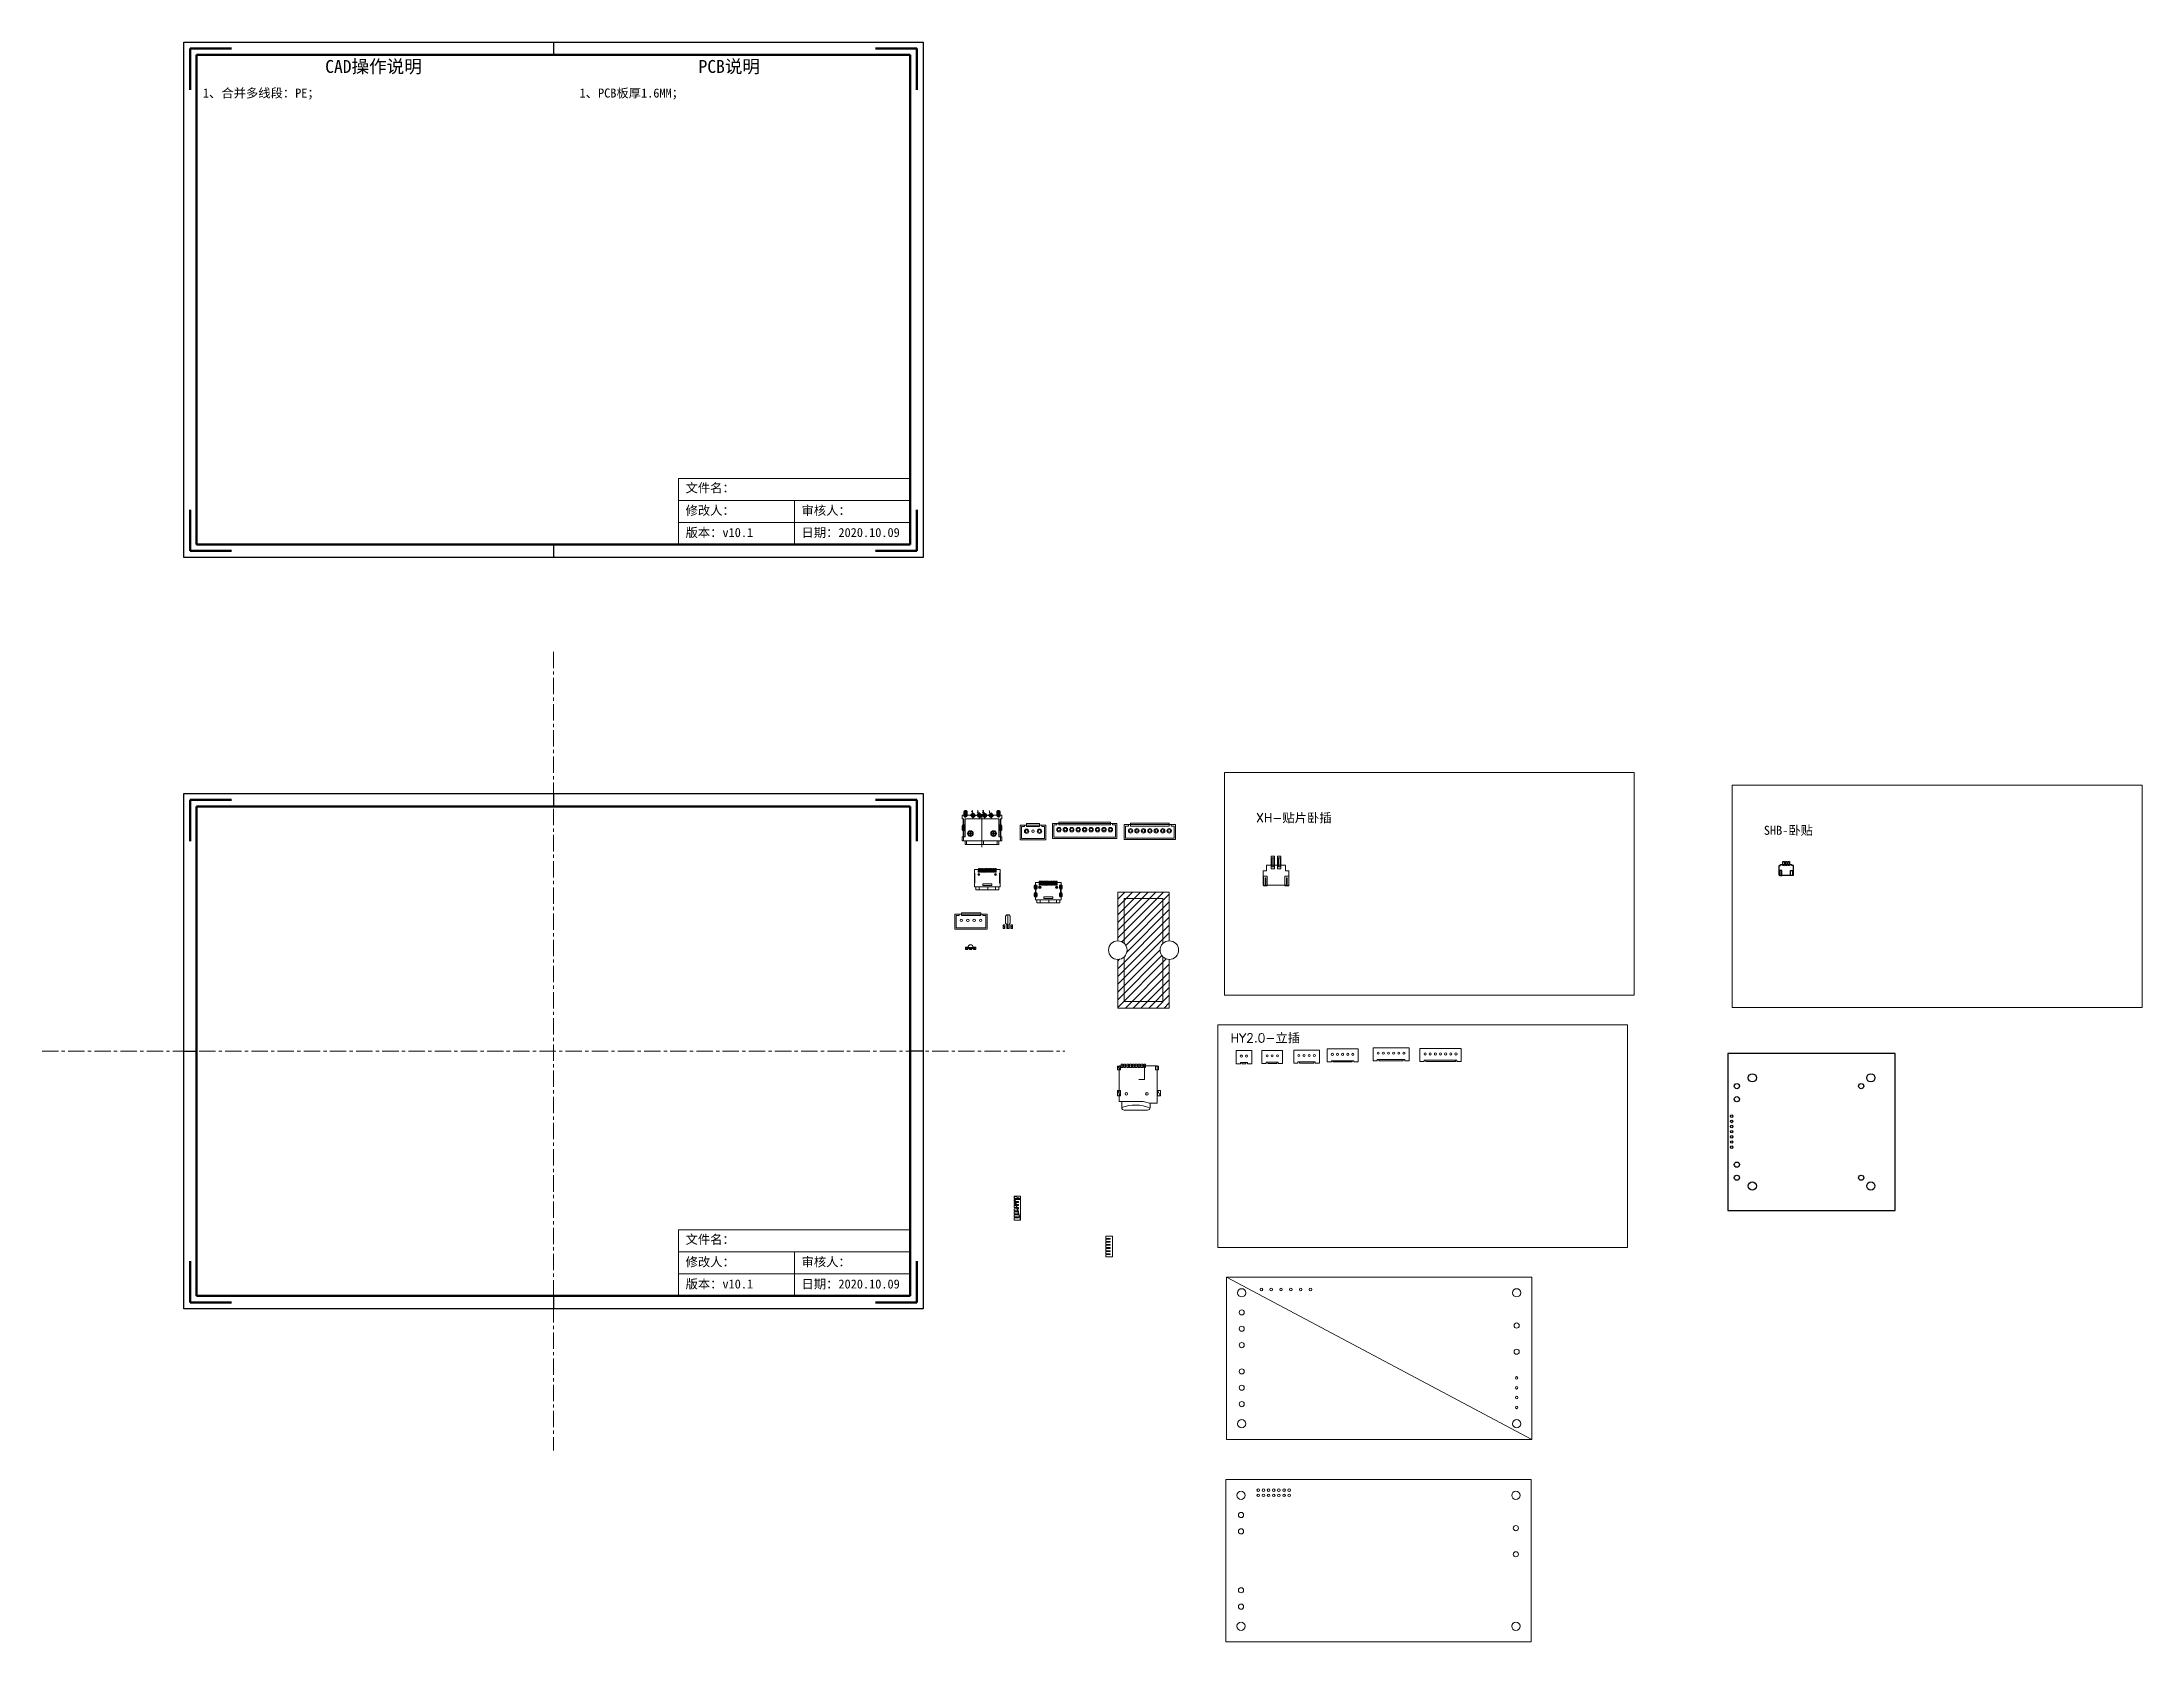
# Model space of a CAD drawing. Header units: millimetres. Extents: x -198 to 617, y -229 to 392.
import ezdxf

# ---------------------------------------------------------------- set-up
doc = ezdxf.new("R2010")
doc.units = ezdxf.units.MM
doc.linetypes.add('CENTER', pattern=[10.16, 6.35, -1.27, 1.27, -1.27])
doc.layers.get('0').update_dxf_attribs({"lineweight": 20})
doc.layers.add('DIM', color=3, linetype='Continuous')
doc.layers.add('中心线', color=7, linetype='CENTER', lineweight=20, plot=False)
for name, color, linetype, lineweight in [('总内框线', 7, 'Continuous', 50), ('总外框线', 7, 'Continuous', 30), ('操作说明', 220, 'Continuous', 20), ('文字框', 7, 'Continuous', 20), ('标注层', 3, 'Continuous', 20)]:
    doc.layers.add(name, color=color, linetype=linetype, lineweight=lineweight)
doc.styles.add('ROMANS', font='romans.shx', dxfattribs={"bigfont": 'tssdchn.shx'})
doc.styles.get("Standard").update_dxf_attribs({"font": 'txt.shx', "bigfont": 'tssdchn.shx'})
pattern_1 = [(45, (-1246.409012, 162.293), (-0.0224506403, 0.0224506403), [])]
pattern_2 = [(135, (1579.04946, 162.293), (0.0224506403, 0.0224506403), [])]
pattern_3 = [(45, (-1804.27231, 739.67018), (-0.070710678, 0.070710678), [])]

msp = doc.modelspace()

# ---------------------------------------------------------------- texts
at = {"layer": 'DIM', "char_height": 0.8, "attachment_point": 1, "style": 'ROMANS'}
for s, insert in [('4', (162.14, 93.38)), ('4', (162.14, 93.38)), ('3', (164.31, 93.31)), ('3', (164.31, 93.31)), ('2', (166.4, 93.33)), ('2', (166.4, 93.33)), ('1', (168.89, 93.22)), ('1', (168.89, 93.22))]:
    msp.add_mtext(s, dxfattribs=dict(at, insert=insert))
at = {"layer": '操作说明', "attachment_point": 1}
for s, insert, char_height in [('{\\fSimSun|b1|i0|c134|p2;CAD操作说明}', (-88.58, 384.65), 5), ('{\\fSimSun|b1|i0|c134|p2;PCB说明}', (56.31, 384.65), 5), ('{\\fSimSun|b0|i0|c134|p2;1、合并多线段：PE；}', (-136.05, 373.58), 3.5), ('{\\fSimSun|b0|i0|c134|p2;1、PCB板厚1.6MM；}', (10.14, 373.58), 3.5)]:
    msp.add_mtext_dynamic_manual_height_columns(s, width=63.2645, gutter_width=17.5, heights=[0], dxfattribs=dict(at, insert=insert, char_height=char_height))
at = {"layer": '文字框', "char_height": 3.5, "attachment_point": 1}
for s, width, insert in [('{\\fSimSun|b0|i0|c134|p2;文件名：}', 63.2645, (51.27, 220.32)), ('{\\fSimSun|b0|i0|c134|p2;修改人：}', 63.2645, (51.27, 211.6)), ('{\\fSimSun|b0|i0|c134|p2;审核人：}', 37.8999, (96.27, 211.6)), ('{\\fSimSun|b0|i0|c134|p2;版本：v10.1}', 63.2645, (51.27, 203.02)), ('{\\fSimSun|b0|i0|c134|p2;日期：2020.10.09}', 39.8787, (96.27, 203.02)), ('{\\fSimSun|b0|i0|c134|p2;文件名：}', 63.2645, (51.27, -71.32)), ('{\\fSimSun|b0|i0|c134|p2;修改人：}', 63.2645, (51.27, -80.04)), ('{\\fSimSun|b0|i0|c134|p2;审核人：}', 37.8999, (96.27, -80.04)), ('{\\fSimSun|b0|i0|c134|p2;版本：v10.1}', 63.2645, (51.27, -88.62)), ('{\\fSimSun|b0|i0|c134|p2;日期：2020.10.09}', 39.8787, (96.27, -88.62))]:
    msp.add_mtext_dynamic_manual_height_columns(s, width=width, gutter_width=17.5, heights=[0], dxfattribs=dict(at, insert=insert))
at = {"layer": '标注层', "char_height": 3.5, "attachment_point": 1}
for s, insert in [('XH-{\\fSimSun|b0|i0|c134|p2;贴片卧插}', (272.71, 92.32)), ('{\\fNSimSun|b0|i0|c134|p49;SHB-卧贴}', (469.75, 87.45)), ('HY2.0-{\\fSimSun|b0|i0|c134|p2;立插}', (262.83, 6.89))]:
    msp.add_mtext_dynamic_manual_height_columns(s, width=84.0394, gutter_width=17.5, heights=[0], dxfattribs=dict(at, insert=insert))

# ---------------------------------------------------------------- hatches: boundary and pattern name
at = {"layer": '标注层', "ltscale": 0.05}
h = msp.add_hatch(dxfattribs=at)
h.set_pattern_fill('ANSI31', color=256, scale=0.01, style=0)
h.set_pattern_definition(pattern_2)
h.paths.add_polyline_path([(159.32, 92.84), (159.32, 91.44, 0.414214), (159.92, 90.84, 0.414214), (160.52, 91.44), (160.52, 92.84, 0.414214), (159.92, 93.44, 0.414214)])
h.paths.add_polyline_path([(159.92, 93.14, -0.414214), (160.22, 92.84), (160.22, 91.44, -0.414214), (159.92, 91.14, -0.414214), (159.62, 91.44), (159.62, 92.84, -0.414214)], flags=16)
h = msp.add_hatch(dxfattribs=at)
h.set_pattern_fill('ANSI31', color=256, scale=0.01, style=0)
h.set_pattern_definition([(45, (-1246.409012, -317.0637), (-0.0224506403, 0.0224506403), [])])
h.paths.add_polyline_path([(170.32, 91.49), (170.62, 91.49, 0.414214), (169.82, 92.29), (169.82, 91.99, -0.414214)])
h.paths.add_polyline_path([(167.32, 92.29), (167.32, 91.99, -0.414214), (167.82, 91.49), (168.12, 91.49, 0.414214)])
h.paths.add_polyline_path([(169.82, 90.69), (169.82, 90.99, -0.414214), (169.32, 91.49), (169.02, 91.49, 0.414214)])
h.paths.add_polyline_path([(169.02, 91.49), (169.32, 91.49, -0.414214), (169.82, 91.99), (169.82, 92.29, 0.414214)])
h.paths.add_polyline_path([(170.62, 91.49), (170.32, 91.49, -0.414214), (169.82, 90.99), (169.82, 90.69, 0.414214)])
h.paths.add_polyline_path([(167.32, 91.99), (167.32, 92.29, 0.414214), (166.52, 91.49), (166.82, 91.49, -0.414214)])
h.paths.add_polyline_path([(166.82, 91.49), (166.52, 91.49, 0.414214), (167.32, 90.69), (167.32, 90.99, -0.414214)])
h.paths.add_polyline_path([(167.32, 90.99), (167.32, 90.69, 0.414214), (168.12, 91.49), (167.82, 91.49, -0.414214)])
h.paths.add_polyline_path([(165.32, 91.99), (165.32, 92.29, 0.414214), (164.52, 91.49), (164.82, 91.49, -0.414214)])
h.paths.add_polyline_path([(165.82, 91.49), (166.12, 91.49, 0.414214), (165.32, 92.29), (165.32, 91.99, -0.414214)])
h.paths.add_polyline_path([(166.12, 91.49), (165.82, 91.49, -0.414214), (165.32, 90.99), (165.32, 90.69, 0.414214)])
h.paths.add_polyline_path([(164.82, 91.49), (164.52, 91.49, 0.414214), (165.32, 90.69), (165.32, 90.99, -0.414214)])
h.paths.add_polyline_path([(163.32, 91.49), (163.62, 91.49, 0.414214), (162.82, 92.29), (162.82, 91.99, -0.414214)])
h.paths.add_polyline_path([(162.82, 90.99), (162.82, 90.69, 0.414214), (163.62, 91.49), (163.32, 91.49, -0.414214)])
h.paths.add_polyline_path([(162.32, 91.49), (162.02, 91.49, 0.414214), (162.82, 90.69), (162.82, 90.99, -0.414214)])
h.paths.add_polyline_path([(162.82, 91.99), (162.82, 92.29, 0.414214), (162.02, 91.49), (162.32, 91.49, -0.414214)])
h = msp.add_hatch(dxfattribs=at)
h.set_pattern_fill('ANSI31', color=256, scale=0.01, style=0)
h.set_pattern_definition(pattern_1)
h.paths.add_polyline_path([(172.72, 93.44, 0.414214), (172.12, 92.84), (172.12, 91.44, 0.414214), (172.72, 90.84, 0.414214), (173.32, 91.44), (173.32, 92.84, 0.414214)])
h.paths.add_polyline_path([(173.02, 92.84), (173.02, 91.44, -0.414214), (172.72, 91.14, -0.414214), (172.42, 91.44), (172.42, 92.84, -0.414214), (172.72, 93.14, -0.414214)], flags=16)
h = msp.add_hatch(dxfattribs=at)
h.set_pattern_fill('ANSI31', color=256, scale=0.01, style=0)
h.set_pattern_definition(pattern_2)
h.paths.add_polyline_path([(158.62, 87.35), (158.62, 86.05, 0.414214), (159.17, 85.5, 0.414214), (159.72, 86.05), (159.72, 87.35, 0.414214), (159.17, 87.9, 0.414214)])
h.paths.add_polyline_path([(159.17, 87.6, -0.414214), (159.42, 87.35), (159.42, 86.05, -0.414214), (159.17, 85.8, -0.414214), (158.92, 86.05), (158.92, 87.35, -0.414214)], flags=16)
h = msp.add_hatch(dxfattribs=at)
h.set_pattern_fill('ANSI31', color=256, scale=0.01, style=0)
h.set_pattern_definition(pattern_1)
h.paths.add_polyline_path([(173.47, 87.9, 0.414214), (172.92, 87.35), (172.92, 86.05, 0.414214), (173.47, 85.5, 0.414214), (174.02, 86.05), (174.02, 87.35, 0.414214)])
h.paths.add_polyline_path([(173.72, 87.35), (173.72, 86.05, -0.414214), (173.47, 85.8, -0.414214), (173.22, 86.05), (173.22, 87.35, -0.414214), (173.47, 87.6, -0.414214)], flags=16)
at = {"layer": '标注层'}
h = msp.add_hatch(dxfattribs=at)
h.set_pattern_fill('ANSI31', color=256, scale=0.05, style=0)
h.set_pattern_definition([(45, (12.0292, 226.60662), (-0.1122532, 0.1122532), [])])
h.paths.add_polyline_path([(188.83, 66.01), (188.53, 66.01), (188.53, 64.87), (188.83, 64.87)])
h.paths.add_polyline_path([(188.83, 64.87), (189.13, 64.87), (189.13, 66.01), (188.83, 66.01)])
h.paths.add_polyline_path([(189.33, 64.87), (189.63, 64.87), (189.63, 66.01), (189.33, 66.01)])
h.paths.add_polyline_path([(189.63, 64.87), (189.93, 64.87), (189.93, 66.01), (189.63, 66.01)])
h.paths.add_polyline_path([(190.13, 66.01), (190.13, 64.87), (190.28, 64.87), (190.28, 66.01)])
h.paths.add_polyline_path([(190.43, 66.01), (190.28, 66.01), (190.28, 64.87), (190.43, 64.87)])
h.paths.add_polyline_path([(190.63, 66.01), (190.63, 64.87), (190.78, 64.87), (190.78, 66.01)])
h.paths.add_polyline_path([(190.93, 66.01), (190.78, 66.01), (190.78, 64.87), (190.93, 64.87)])
h.paths.add_polyline_path([(191.13, 66.01), (191.13, 64.87), (191.28, 64.87), (191.28, 66.01)])
h.paths.add_polyline_path([(191.43, 66.01), (191.28, 66.01), (191.28, 64.87), (191.43, 64.87)])
h.paths.add_polyline_path([(191.63, 66.01), (191.63, 64.87), (191.78, 64.87), (191.78, 66.01)])
h.paths.add_polyline_path([(191.93, 66.01), (191.78, 66.01), (191.78, 64.87), (191.93, 64.87)])
h.paths.add_polyline_path([(192.13, 66.01), (192.13, 64.87), (192.28, 64.87), (192.28, 66.01)])
h.paths.add_polyline_path([(192.43, 66.01), (192.28, 66.01), (192.28, 64.87), (192.43, 64.87)])
h.paths.add_polyline_path([(192.63, 66.01), (192.63, 64.87), (192.78, 64.87), (192.78, 66.01)])
h.paths.add_polyline_path([(192.93, 66.01), (192.78, 66.01), (192.78, 64.87), (192.93, 64.87)])
h.paths.add_polyline_path([(193.13, 66.01), (193.13, 64.87), (193.28, 64.87), (193.28, 66.01)])
h.paths.add_polyline_path([(193.43, 66.01), (193.28, 66.01), (193.28, 64.87), (193.43, 64.87)])
h.paths.add_polyline_path([(193.63, 66.01), (193.63, 64.87), (193.78, 64.87), (193.78, 66.01)])
h.paths.add_polyline_path([(193.93, 66.01), (193.78, 66.01), (193.78, 64.87), (193.93, 64.87)])
h.paths.add_polyline_path([(194.13, 66.01), (194.13, 64.87), (194.43, 64.87), (194.43, 66.01)])
h.paths.add_polyline_path([(194.73, 66.01), (194.43, 66.01), (194.43, 64.87), (194.73, 64.87)])
h.paths.add_polyline_path([(194.93, 66.01), (194.93, 64.87), (195.23, 64.87), (195.23, 66.01)])
h.paths.add_polyline_path([(195.53, 66.01), (195.23, 66.01), (195.23, 64.87), (195.53, 64.87)])
at = {"layer": '标注层', "linetype": 'Continuous', "lineweight": 15}
h = msp.add_hatch(dxfattribs=at)
h.set_pattern_fill('ANSI31', scale=0.8, style=0)
h.set_pattern_definition(pattern_3)
h.paths.add_polyline_path([(186.59, 64.02), (186.59, 63.32, 1), (187.69, 63.32), (187.69, 64.02, 1)])
h.paths.add_polyline_path([(187.39, 64.02), (187.39, 63.32, -1), (186.89, 63.32), (186.89, 64.02, -1)], flags=16)
h = msp.add_hatch(dxfattribs=at)
h.set_pattern_fill('ANSI31', scale=0.8, style=0)
h.set_pattern_definition(pattern_3)
h.paths.add_polyline_path([(186.59, 61.02), (186.59, 60.32, 1), (187.69, 60.32), (187.69, 61.02, 1)])
h.paths.add_polyline_path([(187.39, 61.02), (187.39, 60.32, -1), (186.89, 60.32), (186.89, 61.02, -1)], flags=16)
h = msp.add_hatch(dxfattribs=at)
h.set_pattern_fill('ANSI31', scale=0.8, style=0)
h.set_pattern_definition(pattern_3)
h.paths.add_polyline_path([(196.38, 64.02), (196.38, 63.32, 1), (197.48, 63.32), (197.48, 64.02, 1)])
h.paths.add_polyline_path([(197.18, 64.02), (197.18, 63.32, -1), (196.68, 63.32), (196.68, 64.02, -1)], flags=16)
h = msp.add_hatch(dxfattribs=at)
h.set_pattern_fill('ANSI31', scale=0.8, style=0)
h.set_pattern_definition(pattern_3)
h.paths.add_polyline_path([(196.38, 61.02), (196.38, 60.32, 1), (197.48, 60.32), (197.48, 61.02, 1)])
h.paths.add_polyline_path([(197.18, 61.02), (197.18, 60.32, -1), (196.68, 60.32), (196.68, 61.02, -1)], flags=16)

# ---------------------------------------------------------------- linework, layer by layer
for p, q in [((138.5, 252.64), (138.5, 196.64)), ((138.5, 252.64), (138.5, 196.64)), ((48.5, 222.25), (48.5, 196.64)), ((93.5, 213.71), (93.5, 196.64)), ((138.5, 196.64), (-41.5, 196.64)), ((138.5, -39), (138.5, -95)), ((48.5, -69.39), (48.5, -95)), ((93.5, -77.93), (93.5, -95)), ((138.5, -95), (-41.5, -95))]:
    msp.add_line(p, q)
at = {"layer": 'DIM'}
for p, q in [((477.14, 73.6), (477.74, 73.6)), ((477.14, 72.1), (477.14, 73.6)), ((477.74, 73.6), (477.74, 72.1)), ((478.14, 73.6), (478.74, 73.6)), ((478.14, 72.1), (478.14, 73.6)), ((478.74, 73.6), (478.74, 72.1)), ((479.14, 73.6), (479.74, 73.6)), ((479.14, 72.1), (479.14, 73.6)), ((479.74, 73.6), (479.74, 72.1)), ((475.66, 68.3), (475.66, 72.1)), ((475.66, 72.1), (476.22, 72.1)), ((475.66, 68.3), (481.21, 68.3)), ((476.74, 70.1), (475.94, 70.1)), ((475.94, 70.1), (475.94, 68.1)), ((475.94, 68.1), (476.74, 68.1)), ((476.22, 72.1), (476.22, 72.39)), ((476.22, 72.39), (480.66, 72.39)), ((476.74, 68.1), (476.74, 70.1)), ((477.74, 72.1), (477.14, 72.1)), ((478.74, 72.1), (478.14, 72.1)), ((479.74, 72.1), (479.14, 72.1)), ((480.14, 68.1), (480.14, 70.1)), ((480.14, 70.1), (480.94, 70.1)), ((480.94, 68.1), (480.14, 68.1)), ((480.66, 72.1), (480.66, 72.39)), ((481.21, 72.1), (480.66, 72.1)), ((480.94, 70.1), (480.94, 68.1)), ((481.21, 68.3), (481.21, 72.1)), ((520.79, -0.86), (455.79, -0.86)), ((455.79, -0.86), (455.79, -61.86)), ((520.79, -61.86), (520.79, -0.86)), ((455.79, -61.86), (520.79, -61.86))]:
    msp.add_line(p, q, dxfattribs=at)
for centre, radius in [((459.29, -13.58), 1), ((465.29, -10.36), 1.6), ((507.55, -13.58), 1), ((511.29, -10.36), 1.6), ((459.29, -18.66), 1), ((457.29, -25.27), 0.5), ((457.29, -27.27), 0.5), ((457.29, -29.27), 0.5), ((457.29, -31.27), 0.5), ((457.29, -33.27), 0.5), ((457.29, -35.27), 0.5), ((457.29, -37.27), 0.5), ((459.29, -44.06), 1), ((459.29, -49.14), 1), ((507.55, -49.14), 1), ((465.29, -52.36), 1.6), ((511.29, -52.36), 1.6)]:
    msp.add_circle(centre, radius, dxfattribs=at)
at = {"layer": '中心线'}
for p, q in [((0, 155), (0, -155)), ((-198.5, 0), (198.5, 0))]:
    msp.add_line(p, q, dxfattribs=at)
at = {"layer": '总内框线'}
for p, q in [((-141, 389.14), (-141, 373.14)), ((-141, 389.14), (-125, 389.14)), ((-138.5, 386.64), (138.5, 386.64)), ((-138.5, 196.64), (-138.5, 386.64)), ((141, 389.14), (125, 389.14)), ((138.5, 386.64), (138.5, 196.64)), ((141, 389.14), (141, 373.14)), ((-141, 194.14), (-141, 210.14)), ((141, 194.14), (141, 210.14)), ((138.5, 196.64), (-138.5, 196.64)), ((-141, 194.14), (-125, 194.14)), ((141, 194.14), (125, 194.14)), ((-141, 97.5), (-141, 81.5)), ((-141, 97.5), (-125, 97.5)), ((-138.5, 95), (138.5, 95)), ((-138.5, -95), (-138.5, 95)), ((141, 97.5), (125, 97.5)), ((138.5, 95), (138.5, -95)), ((141, 97.5), (141, 81.5)), ((-141, -97.5), (-141, -81.5)), ((141, -97.5), (141, -81.5)), ((-141, -97.5), (-125, -97.5)), ((138.5, -95), (-138.5, -95)), ((141, -97.5), (125, -97.5))]:
    msp.add_line(p, q, dxfattribs=at)
at = {"layer": '总外框线'}
for p, q in [((-143.5, 391.64), (143.5, 391.64)), ((-143.5, 191.64), (-143.5, 391.64)), ((0, 391.64), (0, 386.64)), ((143.5, 391.64), (143.5, 191.64)), ((0, 196.64), (0, 191.64)), ((143.5, 191.64), (-143.5, 191.64)), ((-143.5, 100), (143.5, 100)), ((-143.5, -100), (-143.5, 100)), ((0, 100), (0, 95)), ((143.5, 100), (143.5, -100)), ((-143.5, 0), (-138.5, 0)), ((143.5, 0), (138.5, 0)), ((0, -95), (0, -100)), ((143.5, -100), (-143.5, -100))]:
    msp.add_line(p, q, dxfattribs=at)
at = {"layer": '文字框'}
for p, q in [((48.5, 222.25), (138.5, 222.25)), ((48.5, 213.71), (138.5, 213.71)), ((48.5, 205.18), (138.5, 205.18)), ((48.5, -69.39), (138.5, -69.39)), ((48.5, -77.93), (138.5, -77.93)), ((48.5, -86.46), (138.5, -86.46))]:
    msp.add_line(p, q, dxfattribs=at)
at = {"layer": '标注层', "color": 7, "linetype": 'Continuous', "lineweight": 15}
for p, q in [((158.67, 91.55), (158.67, 90.2)), ((159.55, 91.55), (158.67, 91.55)), ((158.67, 90.2), (159.27, 90.2)), ((159.07, 90.12), (159.27, 90.12)), ((159.07, 90.08), (159.07, 90.12)), ((159.27, 90.08), (159.07, 90.08)), ((159.07, 89.34), (159.07, 90.08)), ((159.27, 90.2), (159.27, 87.34)), ((159.32, 92.84), (159.32, 91.44)), ((159.69, 91.41), (159.55, 91.55)), ((159.55, 91.55), (159.77, 91.55)), ((159.62, 92.84), (159.62, 91.44)), ((159.77, 91.41), (159.69, 91.41)), ((159.77, 92.86), (160.07, 92.86)), ((159.77, 92.56), (159.77, 92.86)), ((160.07, 92.56), (159.77, 92.56)), ((159.77, 92.56), (159.77, 91.71)), ((159.77, 91.71), (160.07, 91.71)), ((159.77, 91.41), (159.77, 91.71)), ((160.07, 91.41), (159.77, 91.41)), ((159.77, 83.19), (159.77, 90.12)), ((159.77, 90.12), (172.87, 90.12)), ((159.92, 93.14), (159.92, 93.14)), ((160.07, 92.86), (160.07, 92.56)), ((160.07, 91.71), (160.07, 92.56)), ((160.07, 91.71), (160.07, 91.41)), ((160.07, 91.55), (160.22, 91.55)), ((160.22, 91.41), (160.07, 91.41)), ((160.22, 92.84), (160.22, 91.44)), ((160.22, 91.41), (160.22, 91.55)), ((162.37, 91.55), (160.22, 91.55)), ((160.52, 92.84), (160.52, 91.44)), ((162.37, 91.55), (162.37, 91.36)), ((162.37, 91.55), (162.47, 91.55)), ((162.37, 91.4), (162.47, 91.4)), ((162.37, 91.36), (162.47, 91.36)), ((162.47, 91.61), (163.17, 91.61)), ((162.47, 91.53), (162.47, 91.61)), ((163.17, 91.53), (162.47, 91.53)), ((162.47, 91.43), (162.47, 91.53)), ((162.47, 91.43), (163.17, 91.43)), ((162.47, 91.36), (162.47, 91.43)), ((163.17, 91.36), (162.47, 91.36)), ((163.17, 91.61), (163.17, 91.53)), ((163.17, 91.55), (163.27, 91.55)), ((163.17, 91.43), (163.17, 91.53)), ((163.17, 91.43), (163.17, 91.36)), ((163.17, 91.4), (163.27, 91.4)), ((163.17, 91.36), (163.27, 91.36)), ((164.87, 91.55), (163.27, 91.55)), ((163.27, 91.36), (163.27, 91.55)), ((164.87, 91.55), (164.87, 91.36)), ((164.87, 91.55), (164.97, 91.55)), ((164.87, 91.4), (164.97, 91.4)), ((164.87, 91.36), (164.97, 91.36)), ((164.97, 91.61), (165.67, 91.61)), ((164.97, 91.53), (164.97, 91.61)), ((165.67, 91.53), (164.97, 91.53)), ((164.97, 91.43), (164.97, 91.53)), ((164.97, 91.43), (165.67, 91.43)), ((164.97, 91.36), (164.97, 91.43)), ((165.67, 91.36), (164.97, 91.36)), ((165.67, 91.61), (165.67, 91.53)), ((165.67, 91.55), (165.77, 91.55)), ((165.67, 91.43), (165.67, 91.53)), ((165.67, 91.43), (165.67, 91.36)), ((165.67, 91.4), (165.77, 91.4)), ((165.67, 91.36), (165.77, 91.36)), ((166.87, 91.55), (165.77, 91.55)), ((165.77, 91.36), (165.77, 91.55)), ((166.87, 91.55), (166.87, 91.36)), ((166.87, 91.55), (166.97, 91.55)), ((166.87, 91.4), (166.97, 91.4)), ((166.87, 91.36), (166.97, 91.36)), ((166.97, 91.61), (167.67, 91.61)), ((166.97, 91.53), (166.97, 91.61)), ((167.67, 91.53), (166.97, 91.53)), ((166.97, 91.43), (166.97, 91.53)), ((166.97, 91.43), (167.67, 91.43)), ((166.97, 91.36), (166.97, 91.43)), ((167.67, 91.36), (166.97, 91.36)), ((167.67, 91.61), (167.67, 91.53)), ((167.67, 91.55), (167.77, 91.55)), ((167.67, 91.43), (167.67, 91.53)), ((167.67, 91.43), (167.67, 91.36)), ((167.67, 91.4), (167.77, 91.4)), ((167.67, 91.36), (167.77, 91.36)), ((169.37, 91.55), (167.77, 91.55)), ((167.77, 91.36), (167.77, 91.55)), ((169.37, 91.55), (169.37, 91.36)), ((169.37, 91.55), (169.47, 91.55)), ((169.37, 91.4), (169.47, 91.4)), ((169.37, 91.36), (169.47, 91.36)), ((169.47, 91.61), (170.17, 91.61)), ((169.47, 91.53), (169.47, 91.61)), ((170.17, 91.53), (169.47, 91.53)), ((169.47, 91.43), (169.47, 91.53)), ((169.47, 91.43), (170.17, 91.43)), ((169.47, 91.36), (169.47, 91.43)), ((170.17, 91.36), (169.47, 91.36)), ((170.17, 91.61), (170.17, 91.53)), ((170.17, 91.55), (170.27, 91.55)), ((170.17, 91.43), (170.17, 91.53)), ((170.17, 91.43), (170.17, 91.36)), ((170.17, 91.4), (170.27, 91.4)), ((170.17, 91.36), (170.27, 91.36)), ((170.27, 91.36), (170.27, 91.55)), ((172.42, 91.55), (170.27, 91.55)), ((172.12, 92.84), (172.12, 91.44)), ((172.42, 92.84), (172.42, 91.44)), ((172.42, 91.55), (172.42, 91.41)), ((172.42, 91.55), (172.57, 91.55)), ((172.57, 91.41), (172.42, 91.41)), ((172.57, 92.56), (172.57, 92.86)), ((172.57, 92.86), (172.87, 92.86)), ((172.57, 92.56), (172.57, 91.71)), ((172.87, 92.56), (172.57, 92.56)), ((172.57, 91.71), (172.87, 91.71)), ((172.57, 91.41), (172.57, 91.71)), ((172.87, 91.41), (172.57, 91.41)), ((172.72, 93.14), (172.72, 93.14)), ((172.87, 92.86), (172.87, 92.56)), ((172.87, 91.71), (172.87, 92.56)), ((172.87, 91.71), (172.87, 91.41)), ((172.87, 91.55), (173.09, 91.55)), ((172.96, 91.41), (172.87, 91.41)), ((172.87, 90.12), (172.87, 83.19)), ((173.09, 91.55), (172.96, 91.41)), ((173.02, 92.84), (173.02, 91.44)), ((173.97, 91.55), (173.09, 91.55)), ((173.32, 92.84), (173.32, 91.44)), ((173.37, 87.34), (173.37, 90.2)), ((173.37, 90.2), (173.97, 90.2)), ((173.37, 90.12), (173.57, 90.12)), ((173.57, 90.08), (173.37, 90.08)), ((173.57, 90.12), (173.57, 90.08)), ((173.57, 90.08), (173.57, 89.34)), ((173.97, 90.2), (173.97, 91.55)), ((158.62, 87.35), (158.62, 86.05)), ((158.67, 81.65), (158.67, 83.19)), ((158.67, 83.19), (159.17, 83.19)), ((159.17, 81.65), (158.67, 81.65)), ((158.92, 87.35), (158.92, 86.05)), ((159.02, 87.84), (159.07, 87.84)), ((159.02, 85.54), (159.02, 87.84)), ((159.02, 85.54), (159.07, 85.54)), ((159.07, 89.34), (159.27, 89.34)), ((159.07, 89.08), (159.07, 89.34)), ((159.27, 89.08), (159.07, 89.08)), ((159.07, 87.84), (159.07, 89.08)), ((159.07, 87.84), (159.27, 87.84)), ((159.07, 87.34), (159.07, 87.84)), ((159.07, 87.34), (159.27, 87.34)), ((159.07, 87.04), (159.07, 87.34)), ((159.27, 87.04), (159.07, 87.04)), ((159.07, 87.04), (159.07, 86.34)), ((159.07, 86.34), (159.27, 86.34)), ((159.07, 86.04), (159.07, 86.34)), ((159.27, 86.04), (159.07, 86.04)), ((159.07, 85.54), (159.07, 86.04)), ((159.27, 85.54), (159.07, 85.54)), ((159.07, 84.31), (159.07, 85.54)), ((159.07, 84.31), (159.27, 84.31)), ((159.07, 84.05), (159.07, 84.31)), ((159.27, 84.05), (159.07, 84.05)), ((159.07, 83.31), (159.07, 84.05)), ((159.07, 83.31), (159.27, 83.31)), ((159.07, 83.27), (159.07, 83.31)), ((159.27, 83.27), (159.07, 83.27)), ((159.17, 83.19), (159.17, 81.65)), ((159.17, 83.19), (159.77, 83.19)), ((173.47, 81.65), (159.17, 81.65)), ((159.27, 87.34), (159.27, 87.04)), ((159.27, 86.34), (159.27, 87.04)), ((159.27, 86.34), (159.27, 86.04)), ((159.27, 86.04), (159.27, 83.19)), ((159.42, 87.35), (159.42, 86.05)), ((159.72, 87.35), (159.72, 86.05)), ((159.77, 80.15), (159.77, 81.65)), ((166.91, 80.15), (166.91, 81.65)), ((166.94, 81.51), (166.91, 81.51)), ((166.94, 81.65), (166.94, 80.15)), ((172.87, 83.19), (173.47, 83.19)), ((172.87, 81.65), (172.87, 80.15)), ((172.92, 87.35), (172.92, 86.05)), ((173.22, 87.35), (173.22, 86.05)), ((173.37, 89.34), (173.57, 89.34)), ((173.57, 89.08), (173.37, 89.08)), ((173.37, 87.84), (173.57, 87.84)), ((173.37, 87.34), (173.57, 87.34)), ((173.37, 87.04), (173.37, 87.34)), ((173.57, 87.04), (173.37, 87.04)), ((173.37, 87.04), (173.37, 86.34)), ((173.37, 86.34), (173.57, 86.34)), ((173.37, 86.04), (173.37, 86.34)), ((173.37, 83.19), (173.37, 86.04)), ((173.57, 86.04), (173.37, 86.04)), ((173.57, 85.54), (173.37, 85.54)), ((173.37, 84.31), (173.57, 84.31)), ((173.57, 84.05), (173.37, 84.05)), ((173.37, 83.31), (173.57, 83.31)), ((173.57, 83.27), (173.37, 83.27)), ((173.47, 81.65), (173.47, 83.19)), ((173.47, 83.19), (173.97, 83.19)), ((173.97, 81.65), (173.47, 81.65)), ((173.57, 89.34), (173.57, 89.08)), ((173.57, 87.84), (173.57, 89.08)), ((173.62, 87.84), (173.57, 87.84)), ((173.57, 87.84), (173.57, 87.34)), ((173.57, 87.34), (173.57, 87.04)), ((173.57, 86.34), (173.57, 87.04)), ((173.57, 86.34), (173.57, 86.04)), ((173.57, 86.04), (173.57, 85.54)), ((173.62, 85.54), (173.57, 85.54)), ((173.57, 84.31), (173.57, 85.54)), ((173.57, 84.31), (173.57, 84.05)), ((173.57, 84.05), (173.57, 83.31)), ((173.57, 83.31), (173.57, 83.27)), ((173.62, 87.84), (173.62, 85.54)), ((173.72, 87.35), (173.72, 86.05)), ((173.97, 83.19), (173.97, 81.65)), ((174.02, 87.35), (174.02, 86.05)), ((160.37, 80.15), (159.77, 80.15)), ((166.91, 80.15), (160.37, 80.15)), ((166.91, 80.65), (166.94, 80.65)), ((166.91, 80.3), (166.94, 80.3)), ((166.94, 80.15), (166.91, 80.15)), ((172.27, 80.15), (166.94, 80.15)), ((172.87, 80.15), (172.27, 80.15)), ((189.13, 66.01), (188.53, 66.01)), ((188.53, 66.01), (188.53, 64.87)), ((189.13, 64.87), (189.13, 66.01)), ((189.33, 66.01), (189.33, 64.87)), ((189.93, 66.01), (189.33, 66.01)), ((189.93, 64.87), (189.93, 66.01)), ((190.43, 66.01), (190.13, 66.01)), ((190.13, 66.01), (190.13, 64.87)), ((190.43, 64.87), (190.43, 66.01)), ((190.93, 66.01), (190.63, 66.01)), ((190.63, 66.01), (190.63, 64.87)), ((190.93, 64.87), (190.93, 66.01)), ((191.43, 66.01), (191.13, 66.01)), ((191.13, 66.01), (191.13, 64.87)), ((191.43, 64.87), (191.43, 66.01)), ((191.63, 66.01), (191.63, 64.87)), ((191.93, 66.01), (191.63, 66.01)), ((191.93, 64.87), (191.93, 66.01)), ((192.13, 66.01), (192.13, 64.87)), ((192.43, 66.01), (192.13, 66.01)), ((192.43, 64.87), (192.43, 66.01)), ((192.63, 66.01), (192.63, 64.87)), ((192.93, 66.01), (192.63, 66.01)), ((192.93, 64.87), (192.93, 66.01)), ((193.43, 66.01), (193.13, 66.01)), ((193.13, 66.01), (193.13, 64.87)), ((193.43, 64.87), (193.43, 66.01)), ((193.63, 66.01), (193.63, 64.87)), ((193.93, 66.01), (193.63, 66.01)), ((193.93, 64.87), (193.93, 66.01)), ((194.13, 66.01), (194.13, 64.87)), ((194.73, 66.01), (194.13, 66.01)), ((194.73, 64.87), (194.73, 66.01)), ((194.93, 66.01), (194.93, 64.87)), ((195.53, 66.01), (194.93, 66.01)), ((195.53, 64.87), (195.53, 66.01)), ((186.59, 63.32), (186.59, 64.02)), ((186.59, 60.32), (186.59, 61.02)), ((186.89, 63.32), (186.89, 64.02)), ((186.89, 60.32), (186.89, 61.02)), ((187.39, 64.02), (187.39, 63.32)), ((187.39, 61.02), (187.39, 60.32)), ((187.69, 64.02), (187.69, 63.32)), ((187.69, 61.02), (187.69, 60.32)), ((188.53, 64.87), (189.13, 64.87)), ((189.33, 64.87), (189.93, 64.87)), ((190.13, 64.87), (190.43, 64.87)), ((190.63, 64.87), (190.93, 64.87)), ((191.13, 64.87), (191.43, 64.87)), ((191.63, 64.87), (191.93, 64.87)), ((192.13, 64.87), (192.43, 64.87)), ((192.63, 64.87), (192.93, 64.87)), ((193.13, 64.87), (193.43, 64.87)), ((193.63, 64.87), (193.93, 64.87)), ((194.13, 64.87), (194.73, 64.87)), ((194.93, 64.87), (195.53, 64.87)), ((196.38, 63.32), (196.38, 64.02)), ((196.38, 60.32), (196.38, 61.02)), ((196.68, 63.32), (196.68, 64.02)), ((196.68, 60.32), (196.68, 61.02)), ((197.18, 64.02), (197.18, 63.32)), ((197.18, 61.02), (197.18, 60.32)), ((197.48, 64.02), (197.48, 63.32)), ((197.48, 61.02), (197.48, 60.32))]:
    msp.add_line(p, q, dxfattribs=at)
at = {"layer": '标注层', "color": 1, "linetype": 'CENTER', "ltscale": 1.016}
for p, q in [((159.61, 92.14), (160.23, 92.14)), ((160.22, 92.14), (159.62, 92.14)), ((159.92, 91.14), (159.92, 91.14)), ((161.72, 91.49), (163.92, 91.49)), ((161.72, 91.49), (163.92, 91.49)), ((162.82, 90.39), (162.82, 92.59)), ((162.82, 90.39), (162.82, 92.59)), ((164.22, 91.49), (166.42, 91.49)), ((164.22, 91.49), (166.42, 91.49)), ((165.32, 90.39), (165.32, 92.59)), ((165.32, 90.39), (165.32, 92.59)), ((166.22, 91.49), (168.42, 91.49)), ((166.22, 91.49), (168.42, 91.49)), ((167.32, 90.39), (167.32, 92.59)), ((167.32, 90.39), (167.32, 92.59)), ((168.72, 91.49), (170.92, 91.49)), ((168.72, 91.49), (170.92, 91.49)), ((169.82, 90.39), (169.82, 92.59)), ((169.82, 90.39), (169.82, 92.59)), ((172.42, 92.14), (173.02, 92.14)), ((172.72, 91.14), (172.72, 91.14)), ((159.42, 86.7), (158.92, 86.7)), ((159.17, 87.6), (159.17, 87.6)), ((159.17, 85.8), (159.17, 85.8)), ((173.22, 86.7), (173.72, 86.7)), ((173.47, 87.6), (173.47, 87.6)), ((173.47, 85.8), (173.47, 85.8))]:
    msp.add_line(p, q, dxfattribs=at)
at = {"layer": '标注层', "ltscale": 0.1}
for p, q in [((159.92, 93.14), (159.92, 91.14)), ((159.92, 92.42), (159.92, 91.85)), ((172.72, 93.14), (172.72, 91.14)), ((159.17, 87.6), (159.17, 85.8)), ((173.47, 87.6), (173.47, 85.8))]:
    msp.add_line(p, q, dxfattribs=at)
at = {"layer": '标注层', "ltscale": 2}
msp.add_line((166.32, 92.01), (166.32, 79.12), dxfattribs=at)
at = {"layer": '标注层', "color": 8, "linetype": 'Continuous', "lineweight": 15}
for p, q in [((160.37, 81.65), (160.37, 80.15)), ((172.27, 80.15), (172.27, 81.65))]:
    msp.add_line(p, q, dxfattribs=at)
at = {"layer": '标注层', "color": 1, "linetype": 'CENTER', "ltscale": 1.1176}
for p, q in [((160.61, 84.45), (163.03, 84.45)), ((161.82, 83.24), (161.82, 85.66)), ((169.61, 84.45), (172.03, 84.45)), ((170.82, 83.24), (170.82, 85.66))]:
    msp.add_line(p, q, dxfattribs=at)
at = {"layer": '标注层', "color": 1, "linetype": 'CENTER', "ltscale": 0.9144}
for p, q in [((162.81, 84.45), (160.83, 84.45)), ((161.82, 85.44), (161.82, 83.46)), ((171.81, 84.45), (169.83, 84.45)), ((170.82, 85.44), (170.82, 83.46))]:
    msp.add_line(p, q, dxfattribs=at)
at = {"layer": '标注层', "lineweight": 15}
for p, q in [((186.13, 87.74), (181.13, 87.74)), ((181.13, 87.74), (181.13, 81.94)), ((181.13, 81.94), (191.13, 81.94)), ((182.78, 87.19), (181.68, 87.19)), ((181.68, 87.19), (181.68, 82.49)), ((182.78, 87.19), (181.68, 87.19)), ((181.68, 82.49), (190.58, 82.49)), ((182.78, 87.19), (182.78, 87.74)), ((182.78, 87.74), (182.78, 87.19)), ((183.63, 87.19), (183.63, 88.29)), ((183.63, 88.29), (188.63, 88.29)), ((188.63, 87.19), (183.63, 87.19)), ((186.13, 87.19), (183.63, 87.19)), ((186.13, 87.74), (191.13, 87.74)), ((186.13, 87.19), (188.63, 87.19)), ((188.63, 88.29), (188.63, 87.74)), ((188.63, 87.74), (188.63, 87.19)), ((189.48, 87.19), (189.48, 87.74)), ((189.48, 87.19), (190.58, 87.19)), ((190.58, 82.49), (190.58, 87.19)), ((191.13, 81.94), (191.13, 87.74)), ((195.32, 88.35), (193.67, 88.35)), ((193.67, 88.35), (193.67, 82.55)), ((193.67, 82.55), (218.67, 82.55)), ((195.32, 87.8), (194.22, 87.8)), ((194.22, 87.8), (194.22, 83.1)), ((195.32, 87.8), (194.22, 87.8)), ((194.22, 83.1), (218.12, 83.1)), ((195.32, 87.8), (195.32, 88.35)), ((195.32, 88.35), (195.32, 87.8)), ((196.17, 87.8), (196.17, 88.9)), ((213.67, 88.35), (218.67, 88.35)), ((216.17, 87.8), (216.17, 88.9)), ((217.02, 87.8), (218.12, 87.8)), ((218.12, 83.1), (218.12, 87.8)), ((218.67, 82.55), (218.67, 88.35)), ((223.16, 87.9), (221.51, 87.9)), ((221.51, 87.9), (221.51, 82.1)), ((221.51, 82.1), (241.43, 82.1)), ((223.16, 87.35), (222.06, 87.35)), ((222.06, 87.35), (222.06, 82.65)), ((223.16, 87.35), (222.06, 87.35)), ((222.06, 82.65), (240.88, 82.65)), ((223.16, 87.35), (223.16, 87.9)), ((223.16, 87.9), (223.16, 87.35)), ((224.01, 87.35), (224.01, 88.45)), ((238.93, 87.35), (238.93, 88.45)), ((238.97, 87.9), (241.43, 87.9)), ((239.78, 87.35), (240.88, 87.35)), ((240.88, 82.65), (240.88, 87.35)), ((241.43, 82.1), (241.43, 87.9)), ((160.81, 53.16), (155.81, 53.16)), ((155.81, 53.16), (155.81, 47.36)), ((157.46, 52.61), (156.36, 52.61)), ((156.36, 52.61), (156.36, 47.91)), ((157.46, 52.61), (156.36, 52.61)), ((157.46, 52.61), (157.46, 53.16)), ((157.46, 53.16), (157.46, 52.61)), ((158.31, 52.61), (158.31, 53.71)), ((158.31, 53.71), (163.31, 53.71)), ((165.81, 52.61), (158.31, 52.61)), ((160.81, 53.16), (168.31, 53.16)), ((165.81, 53.16), (165.81, 52.61)), ((166.66, 52.61), (167.76, 52.61)), ((167.76, 47.91), (167.76, 52.61)), ((168.31, 47.36), (168.31, 53.16)), ((155.81, 47.36), (168.31, 47.36)), ((156.36, 47.91), (167.76, 47.91))]:
    msp.add_line(p, q, dxfattribs=at)
at = {"layer": '标注层'}
for p, q in [((213.67, 88.35), (195.32, 88.35)), ((196.17, 88.9), (216.17, 88.9)), ((216.17, 87.8), (196.17, 87.8)), ((217.02, 87.8), (217.02, 88.35)), ((238.97, 87.9), (223.16, 87.9)), ((224.01, 88.45), (238.93, 88.45)), ((238.93, 87.35), (224.01, 87.35)), ((239.78, 87.35), (239.78, 87.9)), ((278.56, 75.72), (279.86, 75.72)), ((278.56, 70.72), (278.56, 75.72)), ((278.89, 75.03), (279.53, 75.03)), ((278.89, 71.53), (278.89, 75.03)), ((279.53, 75.03), (279.53, 71.53)), ((279.86, 75.72), (279.86, 70.72)), ((281.06, 75.72), (282.36, 75.72)), ((281.06, 70.72), (281.06, 75.72)), ((282.03, 75.03), (281.39, 75.03)), ((281.39, 75.03), (281.39, 71.53)), ((282.03, 71.53), (282.03, 75.03)), ((282.36, 75.72), (282.36, 70.72)), ((164.93, 70.43), (163.35, 70.43)), ((163.35, 69.11), (163.35, 70.43)), ((163.57, 69.11), (163.35, 69.11)), ((163.57, 69.08), (163.35, 69.08)), ((163.35, 69.08), (163.35, 65.28)), ((163.55, 68.83), (163.35, 68.83)), ((163.55, 68.53), (163.35, 68.53)), ((163.55, 68.28), (163.35, 68.28)), ((163.35, 68.03), (163.55, 68.03)), ((163.35, 67.88), (163.35, 67.88)), ((163.35, 67.88), (163.35, 66.48)), ((163.35, 66.48), (163.35, 66.48)), ((163.35, 66.33), (163.55, 66.33)), ((163.55, 66.08), (163.35, 66.08)), ((163.55, 65.83), (163.35, 65.83)), ((163.55, 65.53), (163.35, 65.53)), ((163.57, 65.28), (163.35, 65.28)), ((163.57, 65.25), (163.35, 65.25)), ((163.35, 63.78), (163.35, 65.25)), ((163.55, 69.08), (163.55, 65.28)), ((163.57, 67.88), (163.55, 67.88)), ((163.57, 66.48), (163.55, 66.48)), ((163.57, 69.11), (163.57, 65.25)), ((164.82, 70.43), (164.89, 70.23)), ((164.89, 70.23), (164.89, 69.46)), ((164.89, 69.46), (165.4, 69.46)), ((165.13, 70.93), (164.93, 70.93)), ((164.93, 70.93), (164.93, 69.47)), ((165.13, 69.72), (164.93, 69.72)), ((165.13, 70.93), (165.13, 69.47)), ((165.16, 70.43), (165.13, 70.43)), ((165.36, 70.93), (165.16, 70.93)), ((165.16, 70.93), (165.16, 69.47)), ((165.36, 69.72), (165.16, 69.72)), ((165.36, 70.93), (165.36, 69.47)), ((165.73, 70.43), (165.36, 70.43)), ((165.4, 70.23), (165.47, 70.43)), ((165.4, 69.46), (165.4, 70.23)), ((165.62, 70.43), (165.69, 70.23)), ((165.69, 70.23), (165.69, 69.46)), ((165.69, 69.46), (166.2, 69.46)), ((165.93, 70.93), (165.73, 70.93)), ((165.73, 69.47), (165.73, 70.93)), ((165.93, 69.72), (165.73, 69.72)), ((165.93, 70.93), (165.93, 69.47)), ((165.96, 70.43), (165.93, 70.43)), ((166.16, 70.93), (165.96, 70.93)), ((165.96, 69.47), (165.96, 70.93)), ((166.16, 69.72), (165.96, 69.72)), ((166.16, 70.93), (166.16, 69.47)), ((166.5, 70.43), (166.16, 70.43)), ((166.2, 70.23), (166.27, 70.43)), ((166.2, 69.46), (166.2, 70.23)), ((166.39, 70.43), (166.46, 70.23)), ((166.46, 70.23), (166.46, 69.46)), ((166.46, 69.46), (166.74, 69.46)), ((166.7, 70.93), (166.5, 70.93)), ((166.5, 69.47), (166.5, 70.93)), ((166.7, 69.72), (166.5, 69.72)), ((166.7, 70.93), (166.7, 69.47)), ((167, 70.43), (166.7, 70.43)), ((166.74, 70.23), (166.81, 70.43)), ((166.74, 69.46), (166.74, 70.23)), ((166.89, 70.43), (166.96, 70.23)), ((166.96, 70.23), (166.96, 69.46)), ((166.96, 69.46), (167.24, 69.46)), ((167.2, 70.93), (167, 70.93)), ((167, 70.93), (167, 69.47)), ((167.2, 69.72), (167, 69.72)), ((167.2, 70.93), (167.2, 69.47)), ((167.5, 70.43), (167.2, 70.43)), ((167.24, 70.23), (167.31, 70.43)), ((167.24, 69.46), (167.24, 70.23)), ((167.39, 70.43), (167.46, 70.23)), ((167.46, 70.23), (167.46, 69.46)), ((167.46, 69.46), (167.74, 69.46)), ((167.7, 70.93), (167.5, 70.93)), ((167.5, 69.47), (167.5, 70.93)), ((167.7, 69.72), (167.5, 69.72)), ((167.7, 70.93), (167.7, 69.47)), ((168, 70.43), (167.7, 70.43)), ((167.74, 70.23), (167.81, 70.43)), ((167.74, 69.46), (167.74, 70.23)), ((167.89, 70.43), (167.96, 70.23)), ((167.96, 70.23), (167.96, 69.46)), ((167.96, 69.46), (168.24, 69.46)), ((168.2, 70.93), (168, 70.93)), ((168, 69.47), (168, 70.93)), ((168.2, 69.72), (168, 69.72)), ((168.2, 70.93), (168.2, 69.47)), ((168.5, 70.43), (168.2, 70.43)), ((168.24, 70.23), (168.31, 70.43)), ((168.24, 69.46), (168.24, 70.23)), ((168.39, 70.43), (168.46, 70.23)), ((168.46, 70.23), (168.46, 69.46)), ((168.46, 69.46), (168.74, 69.46)), ((168.7, 70.93), (168.5, 70.93)), ((168.5, 69.47), (168.5, 70.93)), ((168.7, 69.72), (168.5, 69.72)), ((168.7, 70.93), (168.7, 69.47)), ((168.99, 70.43), (168.7, 70.43)), ((168.74, 70.23), (168.81, 70.43)), ((168.74, 69.46), (168.74, 70.23)), ((168.88, 70.43), (168.95, 70.23)), ((168.95, 70.23), (168.95, 69.46)), ((168.95, 69.46), (169.23, 69.46)), ((169.19, 70.93), (168.99, 70.93)), ((168.99, 69.47), (168.99, 70.93)), ((169.19, 69.72), (168.99, 69.72)), ((169.19, 70.93), (169.19, 69.47)), ((169.5, 70.43), (169.19, 70.43)), ((169.23, 70.23), (169.3, 70.43)), ((169.23, 69.46), (169.23, 70.23)), ((169.39, 70.43), (169.46, 70.23)), ((169.46, 70.23), (169.46, 69.46)), ((169.46, 69.46), (169.74, 69.46)), ((169.7, 70.93), (169.5, 70.93)), ((169.5, 69.47), (169.5, 70.93)), ((169.7, 69.72), (169.5, 69.72)), ((169.7, 70.93), (169.7, 69.47)), ((169.99, 70.43), (169.7, 70.43)), ((169.74, 70.23), (169.81, 70.43)), ((169.74, 69.46), (169.74, 70.23)), ((169.88, 70.43), (169.95, 70.23)), ((169.95, 70.23), (169.95, 69.46)), ((169.95, 69.46), (170.23, 69.46)), ((170.19, 70.93), (169.99, 70.93)), ((169.99, 69.47), (169.99, 70.93)), ((170.19, 69.72), (169.99, 69.72)), ((170.19, 70.93), (170.19, 69.47)), ((170.53, 70.43), (170.19, 70.43)), ((170.23, 70.23), (170.3, 70.43)), ((170.23, 69.46), (170.23, 70.23)), ((170.42, 70.43), (170.49, 70.23)), ((170.49, 70.23), (170.49, 69.46)), ((170.49, 69.46), (171.01, 69.46)), ((170.73, 70.93), (170.53, 70.93)), ((170.53, 69.47), (170.53, 70.93)), ((170.73, 69.72), (170.53, 69.72)), ((170.73, 70.93), (170.73, 69.47)), ((170.77, 70.43), (170.73, 70.43)), ((170.97, 70.93), (170.77, 70.93)), ((170.77, 70.93), (170.77, 69.47)), ((170.97, 69.72), (170.77, 69.72)), ((170.97, 70.93), (170.97, 69.47)), ((171.33, 70.43), (170.97, 70.43)), ((171.01, 70.23), (171.08, 70.43)), ((171.01, 69.46), (171.01, 70.23)), ((171.22, 70.43), (171.29, 70.23)), ((171.29, 70.23), (171.29, 69.46)), ((171.29, 69.46), (171.81, 69.46)), ((171.53, 70.93), (171.33, 70.93)), ((171.33, 69.47), (171.33, 70.93)), ((171.53, 69.72), (171.33, 69.72)), ((171.53, 70.93), (171.53, 69.47)), ((171.57, 70.43), (171.53, 70.43)), ((171.77, 70.93), (171.57, 70.93)), ((171.57, 69.47), (171.57, 70.93)), ((171.77, 69.72), (171.57, 69.72)), ((171.77, 70.93), (171.77, 69.47)), ((173.35, 70.43), (171.77, 70.43)), ((171.81, 70.23), (171.88, 70.43)), ((171.81, 69.46), (171.81, 70.23)), ((173.13, 69.11), (173.13, 65.25)), ((173.35, 69.11), (173.13, 69.11)), ((173.13, 69.08), (173.34, 69.08)), ((173.14, 67.88), (173.13, 67.88)), ((173.14, 66.48), (173.13, 66.48)), ((173.13, 65.28), (173.34, 65.28)), ((173.35, 65.25), (173.13, 65.25)), ((173.14, 69.08), (173.14, 65.28)), ((173.14, 68.83), (173.34, 68.83)), ((173.14, 68.53), (173.34, 68.53)), ((173.14, 68.28), (173.34, 68.28)), ((173.34, 68.03), (173.14, 68.03)), ((173.34, 66.33), (173.14, 66.33)), ((173.14, 66.08), (173.34, 66.08)), ((173.14, 65.83), (173.34, 65.83)), ((173.14, 65.53), (173.34, 65.53)), ((173.34, 69.08), (173.34, 65.28)), ((173.35, 67.88), (173.34, 67.88)), ((173.35, 66.48), (173.34, 66.48)), ((173.35, 69.11), (173.35, 70.43)), ((173.35, 67.88), (173.35, 66.48)), ((173.35, 63.78), (173.35, 65.25)), ((188.61, 65.42), (187.03, 65.42)), ((187.03, 64.1), (187.03, 65.42)), ((188.5, 65.42), (188.57, 65.22)), ((188.57, 65.22), (188.57, 64.45)), ((188.81, 65.92), (188.61, 65.92)), ((188.61, 65.92), (188.61, 64.46)), ((188.81, 65.92), (188.81, 64.46)), ((188.85, 65.42), (188.81, 65.42)), ((189.05, 65.92), (188.85, 65.92)), ((188.85, 65.92), (188.85, 64.46)), ((189.05, 65.92), (189.05, 64.46)), ((189.41, 65.42), (189.05, 65.42)), ((189.09, 65.22), (189.16, 65.42)), ((189.09, 64.45), (189.09, 65.22)), ((189.3, 65.42), (189.37, 65.22)), ((189.37, 65.22), (189.37, 64.45)), ((189.61, 65.92), (189.41, 65.92)), ((189.41, 64.46), (189.41, 65.92)), ((189.61, 65.92), (189.61, 64.46)), ((189.65, 65.42), (189.61, 65.42)), ((189.85, 65.92), (189.65, 65.92)), ((189.65, 64.46), (189.65, 65.92)), ((189.85, 65.92), (189.85, 64.46)), ((190.19, 65.42), (189.85, 65.42)), ((189.89, 65.22), (189.96, 65.42)), ((189.89, 64.45), (189.89, 65.22)), ((190.08, 65.42), (190.15, 65.22)), ((190.15, 65.22), (190.15, 64.45)), ((190.39, 65.92), (190.19, 65.92)), ((190.19, 64.46), (190.19, 65.92)), ((190.39, 65.92), (190.39, 64.46)), ((190.68, 65.42), (190.39, 65.42)), ((190.43, 65.22), (190.5, 65.42)), ((190.43, 64.45), (190.43, 65.22)), ((190.57, 65.42), (190.64, 65.22)), ((190.64, 65.22), (190.64, 64.45)), ((190.88, 65.92), (190.68, 65.92)), ((190.68, 65.92), (190.68, 64.46)), ((190.88, 65.92), (190.88, 64.46)), ((191.19, 65.42), (190.88, 65.42)), ((190.92, 65.22), (190.99, 65.42)), ((190.92, 64.45), (190.92, 65.22)), ((191.08, 65.42), (191.15, 65.22)), ((191.15, 65.22), (191.15, 64.45)), ((191.39, 65.92), (191.19, 65.92)), ((191.19, 64.46), (191.19, 65.92)), ((191.39, 65.92), (191.39, 64.46)), ((191.68, 65.42), (191.39, 65.42)), ((191.43, 65.22), (191.5, 65.42)), ((191.43, 64.45), (191.43, 65.22)), ((191.57, 65.42), (191.64, 65.22)), ((191.64, 65.22), (191.64, 64.45)), ((191.88, 65.92), (191.68, 65.92)), ((191.68, 64.46), (191.68, 65.92)), ((191.88, 65.92), (191.88, 64.46)), ((192.18, 65.42), (191.88, 65.42)), ((191.92, 65.22), (191.99, 65.42)), ((191.92, 64.45), (191.92, 65.22)), ((192.07, 65.42), (192.14, 65.22)), ((192.14, 65.22), (192.14, 64.45)), ((192.38, 65.92), (192.18, 65.92)), ((192.18, 64.46), (192.18, 65.92)), ((192.38, 65.92), (192.38, 64.46)), ((192.68, 65.42), (192.38, 65.42)), ((192.42, 65.22), (192.49, 65.42)), ((192.42, 64.45), (192.42, 65.22)), ((192.57, 65.42), (192.64, 65.22)), ((192.64, 65.22), (192.64, 64.45)), ((192.88, 65.92), (192.68, 65.92)), ((192.68, 64.46), (192.68, 65.92)), ((192.88, 65.92), (192.88, 64.46)), ((193.18, 65.42), (192.88, 65.42)), ((192.92, 65.22), (192.99, 65.42)), ((192.92, 64.45), (192.92, 65.22)), ((193.07, 65.42), (193.14, 65.22)), ((193.14, 65.22), (193.14, 64.45)), ((193.38, 65.92), (193.18, 65.92)), ((193.18, 64.46), (193.18, 65.92)), ((193.38, 65.92), (193.38, 64.46)), ((193.68, 65.42), (193.38, 65.42)), ((193.42, 65.22), (193.49, 65.42)), ((193.42, 64.45), (193.42, 65.22)), ((193.57, 65.42), (193.64, 65.22)), ((193.64, 65.22), (193.64, 64.45)), ((193.88, 65.92), (193.68, 65.92)), ((193.68, 64.46), (193.68, 65.92)), ((193.88, 65.92), (193.88, 64.46)), ((194.22, 65.42), (193.88, 65.42)), ((193.92, 65.22), (193.99, 65.42)), ((193.92, 64.45), (193.92, 65.22)), ((194.11, 65.42), (194.18, 65.22)), ((194.18, 65.22), (194.18, 64.45)), ((194.42, 65.92), (194.22, 65.92)), ((194.22, 64.46), (194.22, 65.92)), ((194.42, 65.92), (194.42, 64.46)), ((194.45, 65.42), (194.42, 65.42)), ((194.65, 65.92), (194.45, 65.92)), ((194.45, 65.92), (194.45, 64.46)), ((194.65, 65.92), (194.65, 64.46)), ((195.02, 65.42), (194.65, 65.42)), ((194.69, 65.22), (194.76, 65.42)), ((194.69, 64.45), (194.69, 65.22)), ((194.91, 65.42), (194.98, 65.22)), ((194.98, 65.22), (194.98, 64.45)), ((195.22, 65.92), (195.02, 65.92)), ((195.02, 64.46), (195.02, 65.92)), ((195.22, 65.92), (195.22, 64.46)), ((195.25, 65.42), (195.22, 65.42)), ((195.45, 65.92), (195.25, 65.92)), ((195.25, 64.46), (195.25, 65.92)), ((195.45, 65.92), (195.45, 64.46)), ((197.03, 65.42), (195.45, 65.42)), ((195.49, 65.22), (195.56, 65.42)), ((195.49, 64.45), (195.49, 65.22)), ((197.03, 64.1), (197.03, 65.42)), ((275.46, 69.92), (276.76, 69.92)), ((275.46, 64.42), (275.46, 69.92)), ((275.56, 64.12), (275.56, 67.92)), ((275.56, 67.92), (277.06, 67.92)), ((276.16, 67.27), (276.46, 67.27)), ((276.16, 64.77), (276.16, 67.27)), ((276.46, 67.27), (276.46, 64.77)), ((276.76, 69.92), (276.76, 72.22)), ((276.76, 72.22), (284.16, 72.22)), ((277.06, 67.92), (277.06, 64.12)), ((279.86, 70.72), (278.56, 70.72)), ((279.53, 71.53), (278.89, 71.53)), ((282.36, 70.72), (281.06, 70.72)), ((281.39, 71.53), (282.03, 71.53)), ((281.71, 72.22), (282.36, 72.22)), ((285.36, 67.92), (283.86, 67.92)), ((283.86, 67.92), (283.86, 64.12)), ((284.16, 72.22), (284.16, 69.92)), ((284.16, 69.92), (285.36, 69.92)), ((284.76, 67.27), (284.46, 67.27)), ((284.46, 67.27), (284.46, 64.77)), ((284.76, 64.77), (284.76, 67.27)), ((285.36, 69.92), (285.46, 69.92)), ((285.36, 64.12), (285.36, 67.92)), ((285.46, 69.92), (285.46, 65.92)), ((285.46, 65.92), (285.46, 64.42)), ((173.35, 63.78), (163.35, 63.78)), ((163.88, 63.78), (163.88, 62.58)), ((172.82, 62.58), (163.88, 62.58)), ((165.16, 62.58), (165.16, 63.78)), ((166.6, 64.88), (166.6, 64.28)), ((170.1, 64.88), (166.6, 64.88)), ((166.6, 64.28), (170.1, 64.28)), ((168.59, 63.78), (168.59, 62.58)), ((168.6, 63.08), (168.59, 63.08)), ((168.59, 62.93), (168.6, 62.93)), ((168.6, 62.88), (168.59, 62.88)), ((168.6, 62.58), (168.6, 63.78)), ((170.1, 64.28), (170.1, 64.88)), ((171.54, 63.78), (171.54, 62.58)), ((172.82, 62.58), (172.82, 63.78)), ((187.25, 64.1), (187.03, 64.1)), ((187.04, 62.87), (187.03, 62.87)), ((187.03, 62.87), (187.03, 61.47)), ((187.04, 61.47), (187.03, 61.47)), ((187.25, 60.24), (187.03, 60.24)), ((187.03, 58.77), (187.03, 60.24)), ((197.03, 58.77), (187.03, 58.77)), ((187.25, 64.07), (187.04, 64.07)), ((187.04, 64.07), (187.04, 60.27)), ((187.24, 63.82), (187.04, 63.82)), ((187.24, 63.52), (187.04, 63.52)), ((187.24, 63.27), (187.04, 63.27)), ((187.04, 63.02), (187.24, 63.02)), ((187.04, 61.32), (187.24, 61.32)), ((187.24, 61.07), (187.04, 61.07)), ((187.24, 60.82), (187.04, 60.82)), ((187.24, 60.52), (187.04, 60.52)), ((187.25, 60.27), (187.04, 60.27)), ((187.24, 64.07), (187.24, 60.27)), ((187.25, 62.87), (187.24, 62.87)), ((187.25, 61.47), (187.24, 61.47)), ((187.25, 64.1), (187.25, 60.24)), ((187.56, 58.77), (187.56, 57.57)), ((196.5, 57.57), (187.56, 57.57)), ((188.57, 64.45), (189.09, 64.45)), ((188.81, 64.71), (188.61, 64.71)), ((188.84, 57.57), (188.84, 58.77)), ((189.05, 64.71), (188.85, 64.71)), ((189.37, 64.45), (189.89, 64.45)), ((189.61, 64.71), (189.41, 64.71)), ((189.85, 64.71), (189.65, 64.71)), ((190.15, 64.45), (190.43, 64.45)), ((190.39, 64.71), (190.19, 64.71)), ((190.28, 59.87), (190.28, 59.27)), ((193.78, 59.87), (190.28, 59.87)), ((190.28, 59.27), (193.78, 59.27)), ((190.64, 64.45), (190.92, 64.45)), ((190.88, 64.71), (190.68, 64.71)), ((191.15, 64.45), (191.43, 64.45)), ((191.39, 64.71), (191.19, 64.71)), ((191.64, 64.45), (191.92, 64.45)), ((191.88, 64.71), (191.68, 64.71)), ((192.14, 64.45), (192.42, 64.45)), ((192.38, 64.71), (192.18, 64.71)), ((192.28, 58.77), (192.28, 57.57)), ((192.29, 58.07), (192.28, 58.07)), ((192.28, 57.92), (192.29, 57.92)), ((192.29, 57.87), (192.28, 57.87)), ((192.29, 57.57), (192.29, 58.77)), ((192.64, 64.45), (192.92, 64.45)), ((192.88, 64.71), (192.68, 64.71)), ((193.14, 64.45), (193.42, 64.45)), ((193.38, 64.71), (193.18, 64.71)), ((193.64, 64.45), (193.92, 64.45)), ((193.88, 64.71), (193.68, 64.71)), ((193.78, 59.27), (193.78, 59.87)), ((194.18, 64.45), (194.69, 64.45)), ((194.42, 64.71), (194.22, 64.71)), ((194.65, 64.71), (194.45, 64.71)), ((194.98, 64.45), (195.49, 64.45)), ((195.22, 64.71), (195.02, 64.71)), ((195.22, 58.77), (195.22, 57.57)), ((195.45, 64.71), (195.25, 64.71)), ((196.5, 57.57), (196.5, 58.77)), ((196.81, 64.1), (196.81, 60.24)), ((197.03, 64.1), (196.81, 64.1)), ((196.81, 64.07), (197.03, 64.07)), ((196.83, 62.87), (196.81, 62.87)), ((196.83, 61.47), (196.81, 61.47)), ((196.81, 60.27), (197.03, 60.27)), ((197.03, 60.24), (196.81, 60.24)), ((196.83, 64.07), (196.83, 60.27)), ((196.83, 63.82), (197.03, 63.82)), ((196.83, 63.52), (197.03, 63.52)), ((196.83, 63.27), (197.03, 63.27)), ((197.03, 63.02), (196.83, 63.02)), ((197.03, 61.32), (196.83, 61.32)), ((196.83, 61.07), (197.03, 61.07)), ((196.83, 60.82), (197.03, 60.82)), ((196.83, 60.52), (197.03, 60.52)), ((197.03, 64.07), (197.03, 60.27)), ((197.03, 62.87), (197.03, 61.47)), ((197.03, 62.87), (197.03, 62.87)), ((197.03, 61.47), (197.03, 61.47)), ((197.03, 58.77), (197.03, 60.24)), ((219.02, 61.7), (239.02, 61.7)), ((221.78, 61.7), (219.02, 58.94)), ((224.78, 61.7), (219.02, 55.94)), ((227.78, 61.7), (219.02, 52.94)), ((230.78, 61.7), (219.02, 49.94)), ((233.78, 61.7), (219.02, 46.94)), ((236.78, 61.7), (219.02, 43.94)), ((219.02, 61.7), (219.02, 42.8)), ((239.02, 60.94), (220.54, 42.46)), ((221.52, 59.2), (236.52, 59.2)), ((221.52, 41.79), (221.52, 59.2)), ((239.02, 57.94), (222.11, 41.03)), ((236.52, 59.2), (236.52, 41.79)), ((239.02, 61.7), (239.02, 42.8)), ((285.46, 64.42), (275.46, 64.42)), ((277.06, 64.12), (275.56, 64.12)), ((276.46, 64.77), (276.16, 64.77)), ((283.86, 64.12), (285.36, 64.12)), ((284.46, 64.77), (284.76, 64.77)), ((165.81, 53.71), (163.31, 53.71)), ((165.81, 53.16), (165.81, 53.71)), ((166.66, 52.61), (166.66, 53.16)), ((174.5, 47.53), (174.5, 49.03)), ((174.5, 49.03), (175.22, 49.03)), ((174.5, 49.03), (175.22, 47.53)), ((175.22, 49.03), (175.22, 47.53)), ((176.36, 47.53), (176.36, 52.86)), ((178.21, 49.03), (177.5, 49.03)), ((177.5, 49.03), (177.5, 47.53)), ((177.5, 49.03), (178.21, 47.53)), ((178.21, 47.53), (178.21, 49.03)), ((239.02, 51.94), (219.02, 31.94)), ((239.02, 48.94), (219.02, 28.94)), ((239.02, 54.94), (222.54, 38.46)), ((175.22, 47.53), (174.5, 47.53)), ((177.5, 47.53), (178.21, 47.53)), ((239.02, 45.94), (219.02, 25.94)), ((239.02, 42.94), (238.87, 42.79)), ((159.9, 40.32), (160.8, 40.32)), ((159.9, 39.39), (159.9, 40.32)), ((159.9, 40.32), (160.8, 39.39)), ((160.8, 39.39), (159.9, 39.39)), ((163.5, 40.27), (160.3, 40.27)), ((160.3, 40.27), (160.3, 39.77)), ((160.3, 39.77), (163.5, 39.77)), ((160.8, 40.32), (160.8, 39.39)), ((162.35, 39.89), (161.45, 39.89)), ((161.45, 39.89), (161.45, 39.39)), ((161.45, 39.89), (162.35, 39.39)), ((161.45, 39.39), (162.35, 39.39)), ((162.35, 39.39), (162.35, 39.89)), ((163, 40.32), (163.9, 40.32)), ((163, 39.39), (163, 40.32)), ((163.9, 40.32), (163, 39.39)), ((163.9, 39.39), (163, 39.39)), ((163.5, 39.77), (163.5, 40.27)), ((163.9, 40.32), (163.9, 39.39)), ((235.42, 39.34), (219.02, 22.94)), ((236.13, 37.05), (219.02, 19.94)), ((237.86, 35.78), (219.02, 16.94)), ((219.75, 35.67), (219.02, 34.94)), ((219.02, 16.7), (219.02, 35.6)), ((221.52, 19.2), (221.52, 36.6)), ((239.02, 33.7), (222.02, 16.7)), ((236.52, 36.6), (236.52, 19.2)), ((239.02, 35.6), (239.02, 16.7)), ((239.02, 30.7), (225.02, 16.7)), ((239.02, 27.7), (228.02, 16.7)), ((239.02, 24.7), (231.02, 16.7)), ((239.02, 16.7), (219.02, 16.7)), ((236.52, 19.2), (221.52, 19.2)), ((239.02, 21.7), (234.02, 16.7)), ((239.02, 18.7), (237.02, 16.7)), ((264.91, 0.23), (271.01, 0.23)), ((264.91, 0.23), (264.91, -4.87)), ((271.01, 0.23), (271.01, -4.87)), ((274.97, 0.3), (282.97, 0.3)), ((274.97, 0.3), (274.97, -4.8)), ((282.97, 0.3), (282.97, -4.8)), ((287.31, 0.43), (297.31, 0.43)), ((287.31, 0.43), (287.31, -4.67)), ((297.31, 0.43), (297.31, -4.67)), ((300.28, 0.89), (312.28, 0.89)), ((300.28, 0.89), (300.28, -4.21)), ((312.28, 0.89), (312.28, -4.21)), ((318.09, 1.32), (332.09, 1.32)), ((318.09, 1.32), (318.09, -3.78)), ((332.09, 1.32), (332.09, -3.78)), ((336.28, 1.03), (352.28, 1.03)), ((336.28, 1.03), (336.28, -4.07)), ((352.28, 1.03), (352.28, -4.07)), ((218.93, -5.89), (220.13, -5.89)), ((218.93, -7.29), (218.93, -5.89)), ((218.93, -5.89), (220.13, -7.29)), ((220.13, -7.29), (218.93, -7.29)), ((219.53, -5.74), (234.33, -5.74)), ((219.53, -5.74), (219.53, -19.53)), ((220.13, -5.89), (220.13, -7.29)), ((220.98, -5.09), (220.28, -5.09)), ((220.28, -5.09), (220.28, -6.39)), ((220.28, -6.39), (220.98, -6.39)), ((220.98, -6.39), (220.98, -5.09)), ((222.08, -5.09), (221.38, -5.09)), ((221.38, -5.09), (221.38, -6.39)), ((221.38, -6.39), (222.08, -6.39)), ((222.08, -6.39), (222.08, -5.09)), ((223.18, -5.09), (222.48, -5.09)), ((222.48, -5.09), (222.48, -6.39)), ((222.48, -6.39), (223.18, -6.39)), ((223.18, -6.39), (223.18, -5.09)), ((224.28, -5.09), (223.58, -5.09)), ((223.58, -5.09), (223.58, -6.39)), ((223.58, -6.39), (224.28, -6.39)), ((224.28, -6.39), (224.28, -5.09)), ((225.38, -5.09), (224.68, -5.09)), ((224.68, -5.09), (224.68, -6.39)), ((224.68, -6.39), (225.38, -6.39)), ((225.38, -6.39), (225.38, -5.09)), ((226.48, -5.09), (225.78, -5.09)), ((225.78, -5.09), (225.78, -6.39)), ((225.78, -6.39), (226.48, -6.39)), ((226.48, -6.39), (226.48, -5.09)), ((227.58, -5.09), (226.88, -5.09)), ((226.88, -5.09), (226.88, -6.39)), ((226.88, -6.39), (227.58, -6.39)), ((227.58, -6.39), (227.58, -5.09)), ((228.68, -5.09), (227.98, -5.09)), ((227.98, -5.09), (227.98, -6.39)), ((227.98, -6.39), (228.68, -6.39)), ((228.68, -6.39), (228.68, -5.09)), ((229.78, -5.09), (229.08, -5.09)), ((229.08, -5.09), (229.08, -6.39)), ((229.08, -5.09), (229.78, -6.39)), ((229.08, -6.39), (229.78, -6.39)), ((229.43, -5.74), (229.43, -11.02)), ((229.78, -6.39), (229.78, -5.09)), ((233.61, -5.89), (234.81, -5.89)), ((233.61, -7.29), (233.61, -5.89)), ((234.81, -7.29), (233.61, -7.29)), ((234.33, -5.74), (234.33, -20.24)), ((234.81, -5.89), (234.81, -7.29)), ((264.91, -4.87), (266.61, -4.87)), ((266.61, -4.87), (266.61, -4.37)), ((266.61, -4.37), (269.31, -4.37)), ((266.61, -4.37), (267.21, -4.37)), ((267.21, -4.37), (267.21, -4.87)), ((267.21, -4.87), (268.71, -4.87)), ((268.71, -4.37), (268.71, -4.87)), ((269.31, -4.87), (269.31, -4.37)), ((269.31, -4.87), (271.01, -4.87)), ((274.97, -4.8), (276.62, -4.8)), ((276.62, -4.8), (276.62, -4.3)), ((276.62, -4.3), (279.32, -4.3)), ((277.22, -4.3), (277.22, -4.8)), ((280.72, -4.8), (277.22, -4.8)), ((281.32, -4.3), (278.62, -4.3)), ((281.32, -4.3), (280.72, -4.3)), ((280.72, -4.3), (280.72, -4.8)), ((281.32, -4.8), (281.32, -4.3)), ((281.32, -4.8), (282.97, -4.8)), ((287.31, -4.67), (288.96, -4.67)), ((288.96, -4.67), (288.96, -4.17)), ((288.96, -4.17), (295.66, -4.17)), ((289.56, -4.17), (289.56, -4.67)), ((295.06, -4.67), (289.56, -4.67)), ((295.06, -4.17), (295.06, -4.67)), ((295.66, -4.67), (295.66, -4.17)), ((295.66, -4.67), (297.31, -4.67)), ((300.28, -4.21), (301.93, -4.21)), ((301.93, -4.21), (301.93, -3.71)), ((301.93, -3.71), (310.63, -3.71)), ((302.53, -3.71), (302.53, -4.21)), ((310.03, -4.21), (302.53, -4.21)), ((310.03, -3.71), (310.03, -4.21)), ((310.63, -4.21), (310.63, -3.71)), ((310.63, -4.21), (312.28, -4.21)), ((318.09, -3.78), (319.74, -3.78)), ((319.74, -3.78), (319.74, -3.28)), ((319.74, -3.28), (330.44, -3.28)), ((320.34, -3.28), (320.34, -3.78)), ((329.84, -3.78), (320.34, -3.78)), ((329.84, -3.28), (329.84, -3.78)), ((330.44, -3.78), (330.44, -3.28)), ((330.44, -3.78), (332.09, -3.78)), ((336.28, -4.07), (337.93, -4.07)), ((337.93, -4.07), (337.93, -3.57)), ((337.93, -3.57), (350.63, -3.57)), ((338.53, -3.57), (338.53, -4.07)), ((350.03, -4.07), (338.53, -4.07)), ((350.03, -3.57), (350.03, -4.07)), ((350.63, -4.07), (350.63, -3.57)), ((350.63, -4.07), (352.28, -4.07)), ((218.93, -15.29), (220.13, -15.29)), ((218.93, -17.29), (218.93, -15.29)), ((218.93, -15.29), (220.13, -17.29)), ((220.13, -15.29), (220.13, -17.29)), ((229.43, -11.02), (227.19, -11.02)), ((234.45, -15.29), (235.65, -15.29)), ((234.45, -17.29), (234.45, -15.29)), ((234.45, -15.29), (235.65, -17.29)), ((235.65, -15.29), (235.65, -17.29)), ((220.13, -17.29), (218.93, -17.29)), ((219.53, -19.53), (228.87, -19.53)), ((220.53, -21.89), (220.53, -19.53)), ((221.53, -22.89), (230.58, -22.89)), ((231.39, -20.24), (228.87, -19.53)), ((232.08, -20.24), (231.39, -20.24)), ((231.58, -21.89), (231.58, -20.24)), ((234.33, -20.24), (232.08, -20.24)), ((232.08, -20.24), (232.08, -20.24)), ((235.65, -17.29), (234.45, -17.29)), ((181.28, -56.35), (178.81, -56.35)), ((178.81, -56.35), (178.81, -57.15)), ((178.81, -56.35), (181.28, -65.55)), ((178.81, -56.35), (181.28, -57.15)), ((181.28, -65.55), (181.28, -56.35)), ((178.81, -57.15), (181.28, -57.15)), ((181.28, -57.55), (178.81, -57.55)), ((178.81, -57.55), (178.81, -58.35)), ((178.81, -57.55), (181.28, -65.55)), ((178.81, -58.35), (180.48, -58.35)), ((180.48, -58.75), (178.81, -58.75)), ((178.81, -58.75), (178.81, -59.55)), ((178.81, -59.55), (180.48, -59.55)), ((180.48, -59.95), (178.81, -59.95)), ((178.81, -59.95), (178.81, -60.75)), ((178.81, -60.75), (180.48, -60.75)), ((180.48, -61.15), (178.81, -61.15)), ((178.81, -61.15), (178.81, -61.95)), ((178.81, -61.95), (180.48, -61.95)), ((180.48, -62.35), (178.81, -62.35)), ((178.81, -62.35), (178.81, -63.15)), ((178.81, -63.15), (180.48, -63.15)), ((180.48, -63.55), (178.81, -63.55)), ((178.81, -63.55), (178.81, -64.35)), ((178.81, -64.35), (180.48, -64.35)), ((180.48, -64.75), (178.81, -64.75)), ((178.81, -64.75), (178.81, -65.55)), ((180.48, -58.35), (180.48, -58.75)), ((180.48, -59.55), (180.48, -59.95)), ((180.48, -60.75), (180.48, -61.15)), ((180.48, -61.95), (180.48, -62.35)), ((180.48, -63.15), (180.48, -63.55)), ((180.48, -64.35), (180.48, -64.75)), ((178.81, -65.55), (181.28, -65.55)), ((261.22, -150.7), (261.22, -87.7)), ((261.22, -87.7), (379.72, -87.7)), ((261.22, -87.7), (379.72, -150.7)), ((379.72, -87.7), (379.72, -150.7)), ((379.72, -150.7), (261.22, -150.7)), ((260.94, -229.31), (260.94, -166.31)), ((260.94, -166.31), (379.44, -166.31)), ((379.44, -166.31), (379.44, -229.31)), ((379.44, -229.31), (260.94, -229.31))]:
    msp.add_line(p, q, dxfattribs=at)
for points in [[(260.47, 108.08), (419.48, 108.08), (419.48, 21.75), (260.47, 21.75)], [(457.52, 103.22), (616.53, 103.22), (616.53, 16.89), (457.52, 16.89)], [(175.9, 47.53), (176.82, 47.53), (176.82, 49.17), (177.31, 49.67), (177.31, 52.37), (176.82, 52.86), (175.9, 52.86), (175.41, 52.37), (175.41, 49.67), (175.9, 49.17)], [(257.86, 10.15), (416.87, 10.15), (416.87, -76.18), (257.86, -76.18)], [(214.34, -73.86), (214.34, -72.96), (216.01, -72.96), (216.01, -72.66), (214.34, -72.66), (214.34, -71.76), (216.91, -71.76), (216.91, -79.86), (214.34, -79.86), (214.34, -78.96), (216.01, -78.96), (216.01, -78.66), (214.34, -78.66), (214.34, -77.76), (216.01, -77.76), (216.01, -77.46), (214.34, -77.46), (214.34, -76.56), (216.01, -76.56), (216.01, -76.26), (214.34, -76.26), (214.34, -75.36), (216.01, -75.36), (216.01, -75.06), (214.34, -75.06), (214.34, -74.16), (216.01, -74.16), (216.01, -73.86)]]:
    msp.add_lwpolyline(points, close=True, dxfattribs=at)
msp.add_lwpolyline([(216.91, -79.81), (216.91, -79.86), (216.86, -79.86)], dxfattribs=at)
at = {"layer": '标注层', "color": 7, "linetype": 'Continuous', "lineweight": 15}
for centre, radius in [((162.82, 91.49), 0.8), ((162.82, 91.49), 0.8), ((162.82, 91.49), 0.5), ((162.82, 91.49), 0.5), ((165.32, 91.49), 0.8), ((165.32, 91.49), 0.8), ((165.32, 91.49), 0.5), ((165.32, 91.49), 0.5), ((167.32, 91.49), 0.8), ((167.32, 91.49), 0.8), ((167.32, 91.49), 0.5), ((167.32, 91.49), 0.5), ((169.82, 91.49), 0.8), ((169.82, 91.49), 0.8), ((169.82, 91.49), 0.5), ((169.82, 91.49), 0.5), ((161.82, 84.45), 1.1), ((161.82, 84.45), 0.9), ((161.82, 84.45), 0.7), ((170.82, 84.45), 1.1), ((170.82, 84.45), 0.9), ((170.82, 84.45), 0.7), ((188.78, 63.57), 0.475), ((195.28, 63.57), 0.475)]:
    msp.add_circle(centre, radius, dxfattribs=at)
at = {"layer": '标注层'}
for centre, radius in [((183.63, 85.34), 0.85), ((183.63, 85.34), 0.5), ((186.13, 85.34), 0.5), ((188.63, 85.34), 0.85), ((188.63, 85.34), 0.5), ((196.17, 85.95), 0.85), ((196.17, 85.95), 0.5), ((198.67, 85.95), 0.85), ((198.67, 85.95), 0.5), ((201.17, 85.95), 0.85), ((201.17, 85.95), 0.5), ((203.67, 85.95), 0.85), ((203.67, 85.95), 0.5), ((206.17, 85.95), 0.85), ((206.17, 85.95), 0.5), ((208.67, 85.95), 0.85), ((208.67, 85.95), 0.5), ((211.17, 85.95), 0.85), ((211.17, 85.95), 0.5), ((213.67, 85.95), 0.85), ((213.67, 85.95), 0.5), ((216.17, 85.95), 0.85), ((216.17, 85.95), 0.5), ((223.97, 85.5), 0.85), ((223.97, 85.5), 0.5), ((226.47, 85.5), 0.85), ((226.47, 85.5), 0.5), ((228.97, 85.5), 0.85), ((228.97, 85.5), 0.5), ((231.47, 85.5), 0.85), ((231.47, 85.5), 0.5), ((233.97, 85.5), 0.85), ((233.97, 85.5), 0.5), ((236.47, 85.5), 0.85), ((236.47, 85.5), 0.5), ((238.97, 85.5), 0.85), ((238.97, 85.5), 0.5), ((165.1, 68.58), 0.4), ((165.1, 68.58), 0.25), ((171.6, 68.58), 0.4), ((171.6, 68.58), 0.25), ((188.78, 63.57), 0.4), ((188.78, 63.57), 0.25), ((195.28, 63.57), 0.4), ((195.28, 63.57), 0.25), ((158.31, 50.76), 0.5), ((160.81, 50.76), 0.5), ((163.31, 50.76), 0.5), ((165.81, 50.76), 0.5), ((219.02, 39.2), 3.6), ((239.02, 39.2), 3.6), ((266.96, -1.91), 0.4), ((268.96, -1.91), 0.4), ((276.97, -1.84), 0.4), ((278.97, -1.84), 0.4), ((280.97, -1.84), 0.4), ((289.31, -1.71), 0.4), ((291.31, -1.71), 0.4), ((293.31, -1.71), 0.4), ((295.31, -1.71), 0.4), ((302.28, -1.25), 0.4), ((304.28, -1.25), 0.4), ((306.28, -1.25), 0.4), ((308.28, -1.25), 0.4), ((310.28, -1.25), 0.4), ((320.09, -0.82), 0.4), ((322.09, -0.82), 0.4), ((324.09, -0.82), 0.4), ((326.09, -0.82), 0.4), ((328.09, -0.82), 0.4), ((330.09, -0.82), 0.4), ((338.28, -1.11), 0.4), ((340.28, -1.11), 0.4), ((342.28, -1.11), 0.4), ((344.28, -1.11), 0.4), ((346.28, -1.11), 0.4), ((348.28, -1.11), 0.4), ((350.28, -1.11), 0.4), ((222.34, -16.58), 0.5), ((230.34, -16.58), 0.5), ((267.12, -93.79), 1.6), ((274.76, -92.54), 0.5), ((278.57, -92.54), 0.5), ((282.38, -92.54), 0.5), ((286.19, -92.54), 0.5), ((290, -92.54), 0.5), ((293.81, -92.54), 0.5), ((373.82, -93.79), 1.6), ((267.12, -101.39), 1), ((373.82, -106.51), 1), ((267.12, -107.74), 1), ((267.12, -114.09), 1), ((373.82, -116.67), 1), ((267.12, -124.29), 1), ((267.12, -130.64), 1), ((373.82, -126.83), 0.5), ((373.82, -130.64), 0.5), ((267.12, -136.99), 1), ((373.82, -134.45), 0.5), ((373.82, -138.26), 0.5), ((267.12, -144.61), 1.6), ((373.82, -144.61), 1.6), ((266.85, -172.41), 1.6), ((273.55, -170.41), 0.5), ((275.55, -170.41), 0.5), ((277.55, -170.41), 0.5), ((279.55, -170.41), 0.5), ((281.55, -170.41), 0.5), ((283.55, -170.41), 0.5), ((285.55, -170.41), 0.5), ((373.53, -172.41), 1.6), ((266.85, -180.03), 1), ((273.55, -172.41), 0.5), ((275.55, -172.41), 0.5), ((277.55, -172.41), 0.5), ((279.55, -172.41), 0.5), ((281.55, -172.41), 0.5), ((283.55, -172.41), 0.5), ((285.55, -172.41), 0.5), ((266.85, -186.38), 1), ((373.53, -185.11), 1), ((373.53, -195.27), 1), ((266.85, -209.24), 1), ((266.85, -215.59), 1), ((266.85, -223.21), 1.6), ((373.53, -223.21), 1.6)]:
    msp.add_circle(centre, radius, dxfattribs=at)
at = {"layer": '标注层', "color": 7, "linetype": 'Continuous', "lineweight": 15}
for centre, radius, start, end in [((159.92, 92.84), 0.6, 90, 180), ((159.92, 91.44), 0.6, 180, 270), ((159.92, 92.84), 0.3, 90, 180), ((159.92, 91.44), 0.3, 180, 270), ((159.92, 92.84), 0.6, 0, 90), ((159.92, 92.84), 0.3, 0, 90), ((159.92, 91.44), 0.3, 270, 0), ((159.92, 91.44), 0.6, 270, 0), ((172.72, 92.84), 0.6, 90, 180), ((172.72, 91.44), 0.6, 180, 270), ((172.72, 92.84), 0.3, 90, 180), ((172.72, 91.44), 0.3, 180, 270), ((172.72, 92.84), 0.6, 0, 90), ((172.72, 92.84), 0.3, 0, 90), ((172.72, 91.44), 0.3, 270, 0), ((172.72, 91.44), 0.6, 270, 0), ((159.17, 87.35), 0.55, 90, 180), ((159.17, 86.05), 0.55, 180, 270), ((159.17, 87.35), 0.25, 90, 180), ((159.17, 86.05), 0.25, 180, 270), ((159.17, 87.35), 0.55, 0, 90), ((159.17, 87.35), 0.25, 0, 90), ((159.17, 86.05), 0.25, 270, 0), ((159.17, 86.05), 0.55, 270, 0), ((173.47, 87.35), 0.55, 90, 180), ((173.47, 86.05), 0.55, 180, 270), ((173.47, 87.35), 0.25, 90, 180), ((173.47, 86.05), 0.25, 180, 270), ((173.47, 87.35), 0.55, 0, 90), ((173.47, 87.35), 0.25, 0, 90), ((173.47, 86.05), 0.25, 270, 360), ((173.47, 86.05), 0.55, 270, 360), ((187.14, 64.02), 0.55, 0, 180), ((187.14, 63.32), 0.55, 180, 0), ((187.14, 61.02), 0.55, 0, 180), ((187.14, 60.32), 0.55, 180, 0), ((187.14, 64.02), 0.25, 0, 180), ((187.14, 63.32), 0.25, 180, 0), ((187.14, 61.02), 0.25, 0, 180), ((187.14, 60.32), 0.25, 180, 0), ((196.93, 64.02), 0.55, 0, 180), ((196.93, 63.32), 0.55, 180, 0), ((196.93, 61.02), 0.55, 0, 180), ((196.93, 60.32), 0.55, 180, 0), ((196.93, 64.02), 0.25, 0, 180), ((196.93, 63.32), 0.25, 180, 0), ((196.93, 61.02), 0.25, 0, 180), ((196.93, 60.32), 0.25, 180, 0)]:
    msp.add_arc(centre, radius, start, end, dxfattribs=at)
at = {"layer": '标注层'}
for centre, radius, start, end in [((161.9, 40.27), 1, 0, 180), ((225.81, -35.58), 14.65, 66.93026, 111.14238), ((221.53, -21.89), 1, 180, 270), ((230.58, -21.89), 1, 270, 0)]:
    msp.add_arc(centre, radius, start, end, dxfattribs=at)

msp.set_redraw_order([(e.dxf.handle, doc.entitydb.next_handle()) for e in msp.query("TEXT MTEXT ATTDEF DIMENSION ARC_DIMENSION")])  # texts and dimensions are drawn at this point

doc.saveas('drawing.dxf')
